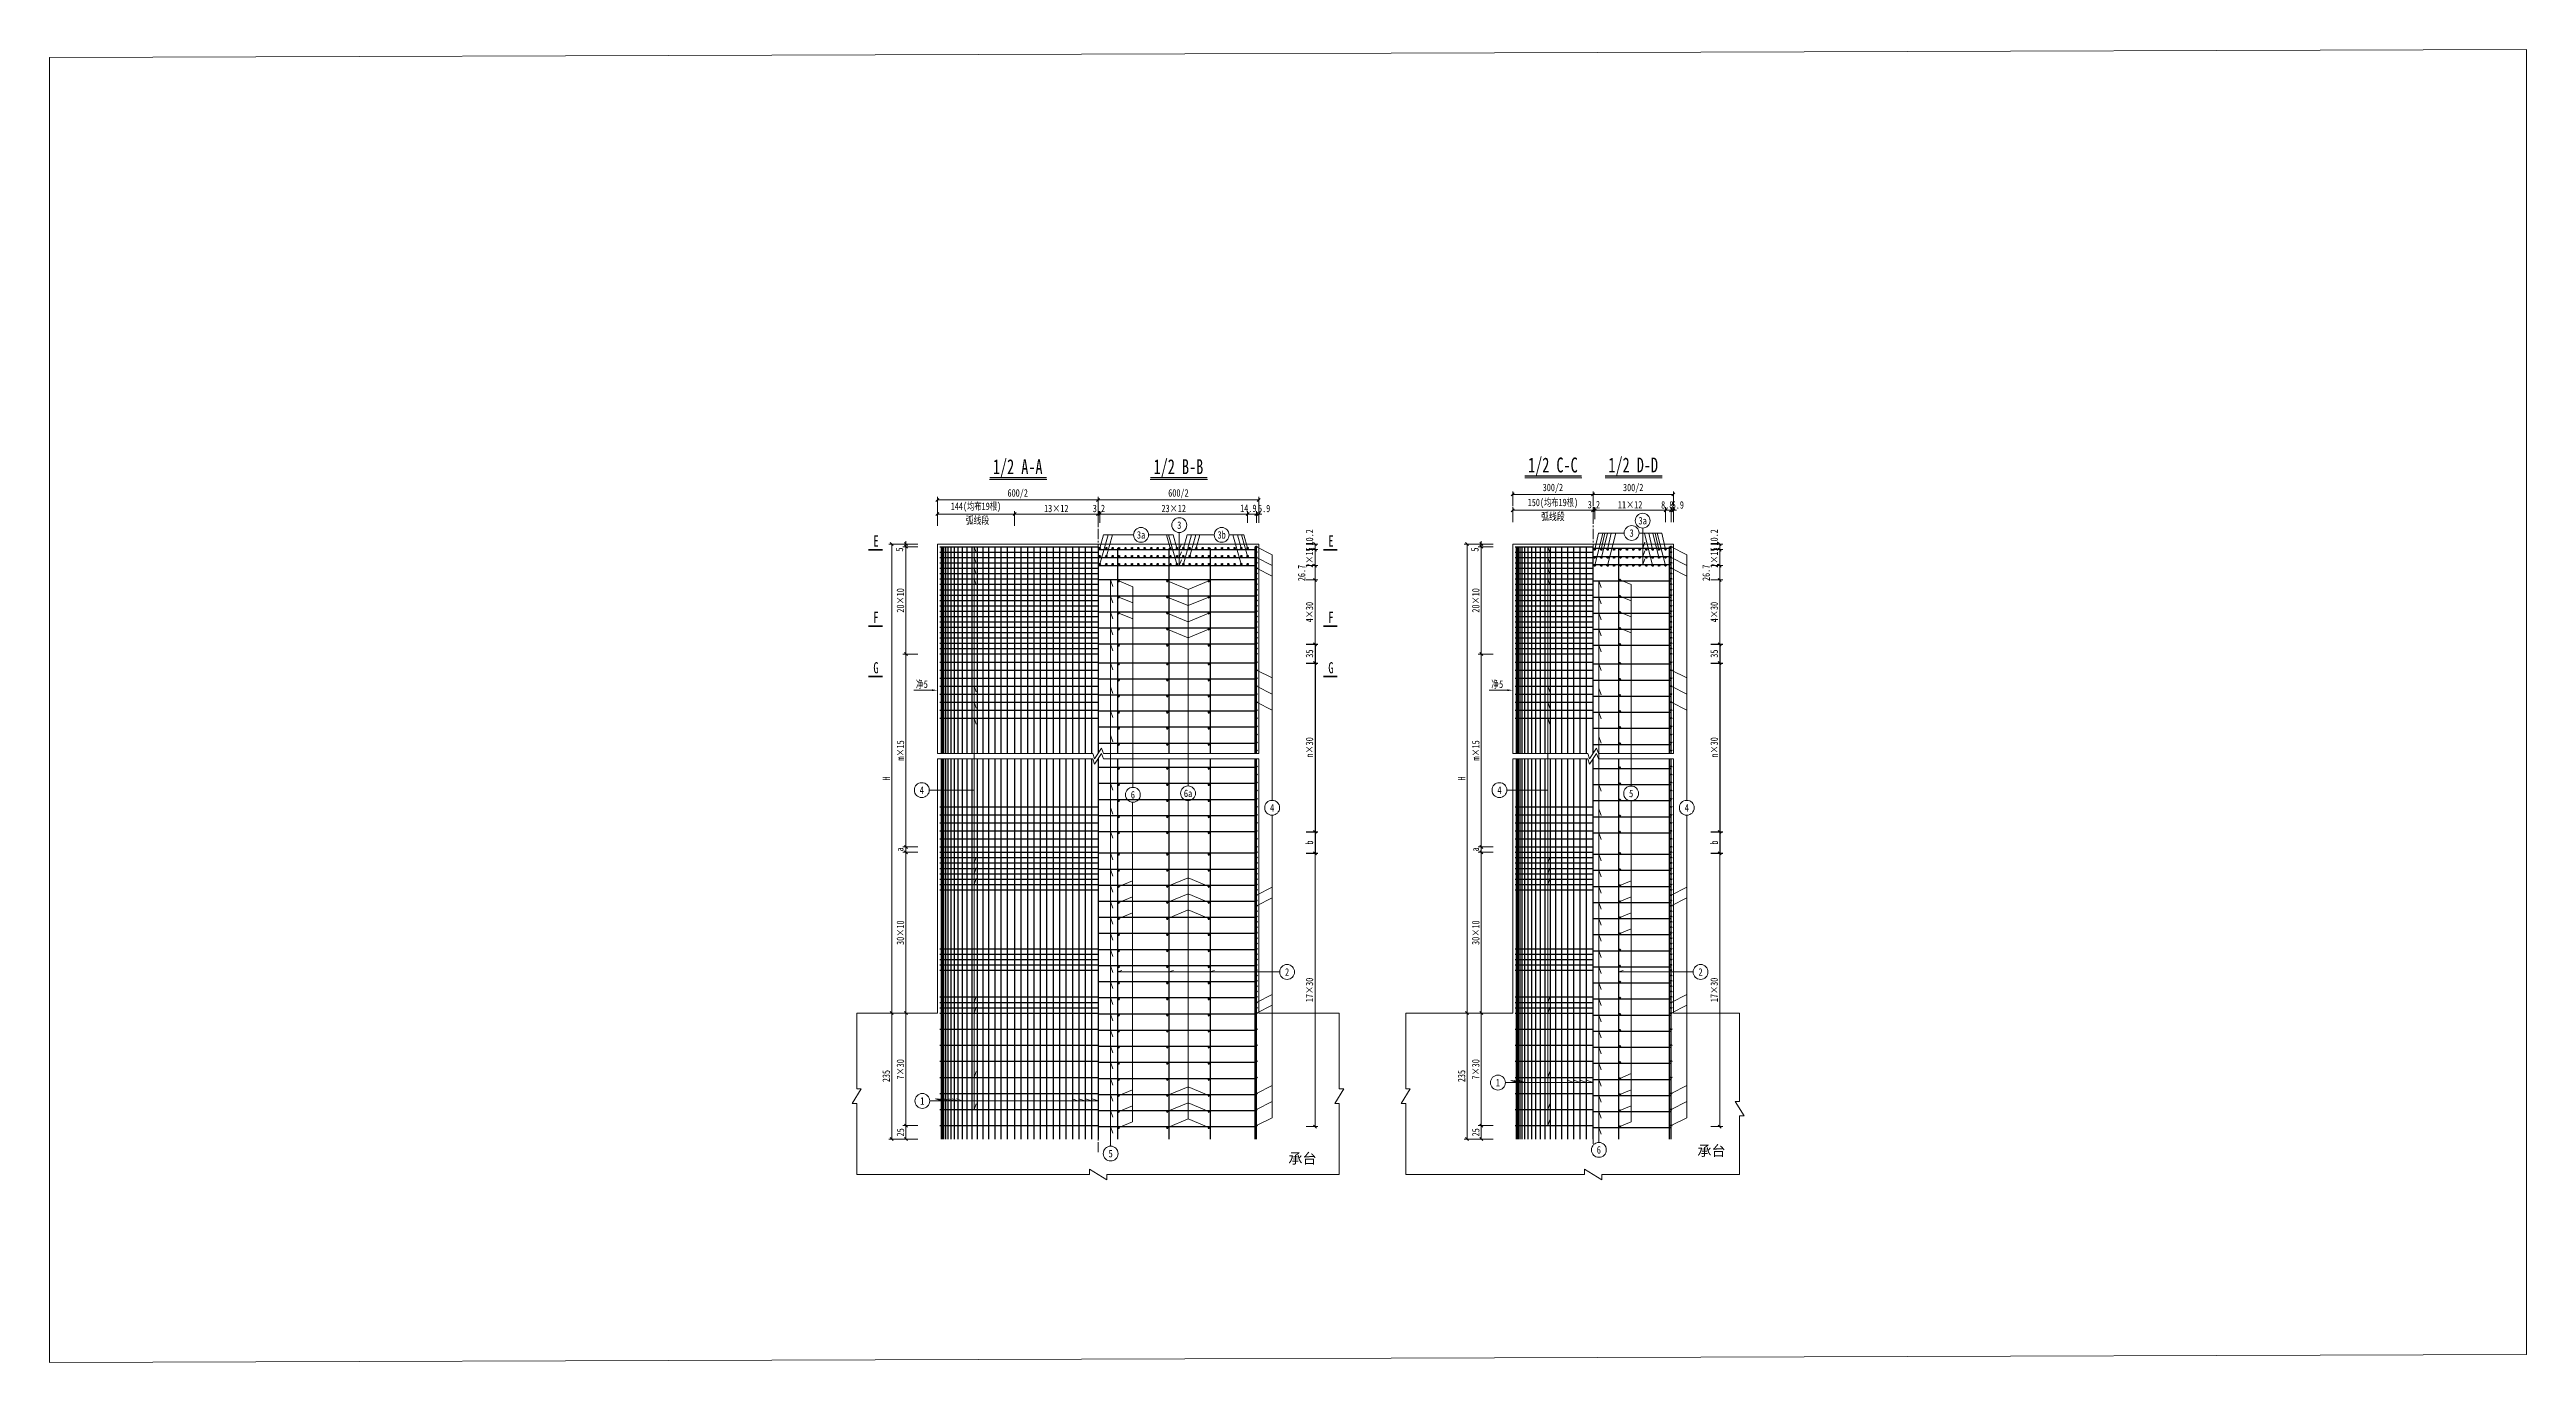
# Model space of a CAD drawing. Header units: millimetres. Extents: x 3400 to 11153, y 4569 to 11779.
# Drawn here: x 3400 to 8024, y 6168 to 8618 of the extents above; entities that cross this region are included whole.
import ezdxf
from ezdxf.enums import TextEntityAlignment as Align

# ---------------------------------------------------------------- set-up
doc = ezdxf.new("R2010")
doc.units = ezdxf.units.MM
doc.linetypes.add('CENTER2', pattern=[28.575, 19.05, -3.175, 3.175, -3.175])
doc.layers.get('0').update_dxf_attribs({"lineweight": 15})
doc.layers.get('Defpoints').update_dxf_attribs({"color": 8})
for name, color, linetype, lineweight in [('中心线', 2, 'CENTER2', 15), ('尺寸及阴影线', 4, 'Continuous', 13), ('尺寸标注', 4, 'Continuous', 13), ('文字', 7, 'Continuous', 15), ('文本', 7, 'Continuous', 15), ('文本 @ 1', 7, 'Continuous', 15), ('标注', 4, 'Continuous', 13), ('标注线及字体', 2, 'Continuous', 15), ('粗线', 3, 'Continuous', 35), ('细实线', 4, 'Continuous', 15), ('细线', 4, 'Continuous', 15), ('钢筋', 1, 'Continuous', 30)]:
    doc.layers.add(name, color=color, linetype=linetype, lineweight=lineweight)
doc.styles.add('111', font='仿宋_GB2312.ttf', dxfattribs={"width": 0.7})
doc.styles.add('Annotative', font='仿宋_GB2312.ttf')
doc.styles.add('BM_Dim', font='仿宋_GB2312.ttf', dxfattribs={"width": 0.85})
doc.styles.add('FS', font='仿宋_GB2312.ttf', dxfattribs={"width": 0.75})
doc.styles.get("Standard").update_dxf_attribs({"font": '仿宋_GB2312.ttf'})
doc.dimstyles.new('200', dxfattribs={"dimscale": 0, "dimtxt": 2.5, "dimasz": 1, "dimexe": 1, "dimexo": 1, "dimgap": 0.6, "dimtad": 1, "dimdec": 1, "dimdsep": 46, "dimtxsty": '111', "dimblk": 'OBLIQUE', "dimcen": 0, "dimclrd": 4, "dimclre": 4, "dimclrt": 4, "dimadec": 1, "dimazin": 2, "dimtfac": 1, "dimtdec": 1, "dimtix": 1, "dimtmove": 2, "dimatfit": 3, "dimfxl": 4, "dimfxlon": 1, "dimtolj": 1, "dimlwd": -1, "dimlwe": -1, "dimarcsym": 0})

msp = doc.modelspace()

# ---------------------------------------------------------------- texts
at = {"layer": '尺寸及阴影线', "width": 0.75}
for p in [(5017.66, 7426.94), (6091.77, 7426.94)]:
    msp.add_text('净5', height=13.889, dxfattribs=at).set_placement(p)
at = {"layer": '文字', "style": 'BM_Dim', "width": 0.7}
for s, p in [('E', (4943.24, 7690.64)), ('E', (5792.55, 7690.64)), ('F', (4943.24, 7548.11)), ('F', (5792.55, 7548.11)), ('G', (4943.24, 7454.17)), ('G', (5792.55, 7454.17))]:
    msp.add_text(s, height=20.83, dxfattribs=at).set_placement(p, align=Align.CENTER)
at = {"layer": '文本', "color": 4, "style": 'FS', "width": 0.75}
for s, height, p in [('弧线段', 13.889, (5132.78, 7739.73)), ('3', 13.89, (5509.38, 7730.67)), ('弧线段', 13.889, (6206.88, 7746.81)), ('3', 13.89, (6353.84, 7715.97)), ('3a', 13.889, (6374.48, 7738.97)), ('3a', 13.889, (5438.05, 7712.46)), ('3b', 13.889, (5588.49, 7712.46)), ('4', 13.89, (5028.74, 7236.18)), ('6', 13.89, (5422.79, 7227.52)), ('6a', 13.889, (5525.78, 7230.23)), ('4', 13.89, (6107.13, 7236.18)), ('5', 13.89, (6352.96, 7229.99)), ('4', 13.89, (5682.78, 7203.24)), ('4', 13.89, (6456.88, 7203.24)), ('2', 13.89, (5710.76, 6896.94)), ('2', 13.89, (6482.5, 6896.94)), ('1', 13.89, (5029.79, 6656.26)), ('1', 13.89, (6104.22, 6690.5)), ('6', 13.89, (6292.69, 6564.94)), ('5', 13.89, (5381.29, 6558.08))]:
    msp.add_text(s, height=height, dxfattribs=at).set_placement(p, align=Align.MIDDLE_CENTER)
at = {"layer": '文本 @ 1', "char_height": 19.444, "attachment_point": 1, "style": 'Annotative'}
for insert in [(6476.45, 6573.15), (5712.75, 6558.65)]:
    msp.add_mtext_dynamic_manual_height_columns('承台', width=89.1141, gutter_width=1, heights=[0], dxfattribs=dict(at, insert=insert))
at = {"layer": '标注线及字体', "color": 0, "style": '111', "width": 0.7}
for s, p in [('1/2 A-A', (5207.78, 7837.46)), ('1/2 B-B', (5507.78, 7837.46)), ('1/2 C-C', (6206.88, 7840.64)), ('1/2 D-D', (6356.83, 7840.64))]:
    msp.add_text(s, height=27.778, dxfattribs=at).set_placement(p, align=Align.MIDDLE)

# ---------------------------------------------------------------- blocks, each defined once
blk = doc.blocks.new('DJ 22')
at = {"layer": '钢筋'}
h = blk.add_hatch(color=256, dxfattribs=at)
h.dxf.hatch_style = 1
h.paths.add_polyline_path([(1.3, 0, 1), (-1.3, 0, 1)])
blk.add_circle((0, 0), 1.25, dxfattribs=at)
blk = doc.blocks.new('_Oblique')
at = {"color": 0, "linetype": 'ByBlock', "lineweight": -2}
blk.add_line((-0.5, -0.5), (0.5, 0.5), dxfattribs=at)
blk = doc.blocks.new('*D5')
at = {"color": 4, "transparency": 16777216}
for p, q in [((5021.3, 7695.2), (4993.5, 7695.2)), ((5021.3, 7690.2), (4993.5, 7690.2)), ((4999.1, 7695.2), (4999.1, 7700.8)), ((4999.1, 7690.2), (4999.1, 7695.2)), ((4999.1, 7690.2), (4999.1, 7684.7))]:
    blk.add_line(p, q, dxfattribs=at)
at = {"layer": 'Defpoints', "color": 0, "transparency": 16777216}
for p in [(4999.1, 7695.2), (5062.2, 7695.2), (5062.2, 7690.2)]:
    blk.add_point(p, dxfattribs=at)
at = {"color": 4, "transparency": 16777216, "xscale": 5.555555555555556, "yscale": 5.555555555555556, "zscale": 5.555555555555556}
for p, rotation in [((4999.1, 7695.2), 270), ((4999.1, 7690.2), 90)]:
    blk.add_blockref('_Oblique', p, dxfattribs=dict(at, rotation=rotation))
at = {"color": 4, "transparency": 16777216, "insert": (4987.1, 7685.1), "char_height": 13.89, "attachment_point": 5, "rotation": 90, "style": '111'}
blk.add_mtext('\\A1;5', dxfattribs=at)
blk = doc.blocks.new('*D6')
at = {"color": 4, "transparency": 16777216}
for p, q in [((5021.3, 7490.2), (4993.5, 7490.2)), ((4999.1, 7130.2), (4999.1, 7490.2)), ((5021.3, 7130.2), (4993.5, 7130.2))]:
    blk.add_line(p, q, dxfattribs=at)
at = {"layer": 'Defpoints', "color": 0, "transparency": 16777216}
for p in [(4999.1, 7490.2), (5062.2, 7490.2), (5062.2, 7130.2)]:
    blk.add_point(p, dxfattribs=at)
at = {"color": 4, "transparency": 16777216, "xscale": 5.555555555555556, "yscale": 5.555555555555556, "zscale": 5.555555555555556}
for p, rotation in [((4999.1, 7490.2), 90), ((4999.1, 7130.2), 270)]:
    blk.add_blockref('_Oblique', p, dxfattribs=dict(at, rotation=rotation))
at = {"color": 4, "transparency": 16777216, "insert": (4988.8, 7310.2), "char_height": 13.89, "attachment_point": 5, "rotation": 90, "style": '111'}
blk.add_mtext('\\A1;m×15', dxfattribs=at)
blk = doc.blocks.new('*D7')
at = {"color": 4, "transparency": 16777216}
for p, q in [((5021.3, 7120.2), (4993.5, 7120.2)), ((4999.1, 6820.2), (4999.1, 7120.2)), ((5021.3, 6820.2), (4993.5, 6820.2))]:
    blk.add_line(p, q, dxfattribs=at)
at = {"layer": 'Defpoints', "color": 0, "transparency": 16777216}
for p in [(4999.1, 7120.2), (5062.2, 7120.2), (5062.2, 6820.2)]:
    blk.add_point(p, dxfattribs=at)
at = {"color": 4, "transparency": 16777216, "xscale": 5.555555555555556, "yscale": 5.555555555555556, "zscale": 5.555555555555556}
for p, rotation in [((4999.1, 7120.2), 90), ((4999.1, 6820.2), 270)]:
    blk.add_blockref('_Oblique', p, dxfattribs=dict(at, rotation=rotation))
at = {"color": 4, "transparency": 16777216, "insert": (4988.8, 6970.2), "char_height": 13.89, "attachment_point": 5, "rotation": 90, "style": '111'}
blk.add_mtext('\\A1;30×10', dxfattribs=at)
blk = doc.blocks.new('*D8')
at = {"color": 4, "transparency": 16777216}
for p, q in [((5021.3, 6820.2), (4993.5, 6820.2)), ((4999.1, 6610.2), (4999.1, 6820.2)), ((5021.3, 6610.2), (4993.5, 6610.2))]:
    blk.add_line(p, q, dxfattribs=at)
at = {"layer": 'Defpoints', "color": 0, "transparency": 16777216}
for p in [(4999.1, 6820.2), (5062.2, 6820.2), (5062.2, 6610.2)]:
    blk.add_point(p, dxfattribs=at)
at = {"color": 4, "transparency": 16777216, "xscale": 5.555555555555556, "yscale": 5.555555555555556, "zscale": 5.555555555555556}
for p, rotation in [((4999.1, 6820.2), 90), ((4999.1, 6610.2), 270)]:
    blk.add_blockref('_Oblique', p, dxfattribs=dict(at, rotation=rotation))
at = {"color": 4, "transparency": 16777216, "insert": (4988.8, 6715.2), "char_height": 13.89, "attachment_point": 5, "rotation": 90, "style": '111'}
blk.add_mtext('\\A1;7×30', dxfattribs=at)
blk = doc.blocks.new('*D9')
at = {"color": 4, "transparency": 16777216}
for p, q in [((5021.3, 6610.2), (4993.5, 6610.2)), ((5021.3, 6585.2), (4993.5, 6585.2)), ((4999.1, 6610.2), (4999.1, 6585.2))]:
    blk.add_line(p, q, dxfattribs=at)
at = {"layer": 'Defpoints', "color": 0, "transparency": 16777216}
for p in [(4999.1, 6585.2), (5062.2, 6610.2), (5064.4, 6585.2)]:
    blk.add_point(p, dxfattribs=at)
at = {"color": 4, "transparency": 16777216, "xscale": 5.555555555555556, "yscale": 5.555555555555556, "zscale": 5.555555555555556}
for p, rotation in [((4999.1, 6610.2), 90), ((4999.1, 6585.2), 270)]:
    blk.add_blockref('_Oblique', p, dxfattribs=dict(at, rotation=rotation))
at = {"color": 4, "transparency": 16777216, "insert": (4988.8, 6597.7), "char_height": 13.89, "attachment_point": 5, "rotation": 90, "style": '111'}
blk.add_mtext('\\A1;25', dxfattribs=at)
blk = doc.blocks.new('*D10')
at = {"color": 4, "transparency": 16777216}
for p, q in [((4994.8, 6820.2), (4967.1, 6820.2)), ((4972.6, 6820.2), (4972.6, 6585.2)), ((4994.8, 6585.2), (4967.1, 6585.2))]:
    blk.add_line(p, q, dxfattribs=at)
at = {"layer": 'Defpoints', "color": 0, "transparency": 16777216}
for p in [(5035.7, 6820.2), (4972.6, 6585.2), (5064.4, 6585.2)]:
    blk.add_point(p, dxfattribs=at)
at = {"color": 4, "transparency": 16777216, "xscale": 5.555555555555556, "yscale": 5.555555555555556, "zscale": 5.555555555555556}
for p, rotation in [((4972.6, 6820.2), 90), ((4972.6, 6585.2), 270)]:
    blk.add_blockref('_Oblique', p, dxfattribs=dict(at, rotation=rotation))
at = {"color": 4, "transparency": 16777216, "insert": (4962.3, 6702.7), "char_height": 13.89, "attachment_point": 5, "rotation": 90, "style": '111'}
blk.add_mtext('\\A1;235', dxfattribs=at)
blk = doc.blocks.new('*D11')
at = {"color": 4, "transparency": 16777216}
for p, q in [((4994.8, 7695.2), (4967.1, 7695.2)), ((4972.6, 7695.2), (4972.6, 6820.2)), ((4994.8, 6820.2), (4967.1, 6820.2))]:
    blk.add_line(p, q, dxfattribs=at)
at = {"layer": 'Defpoints', "color": 0, "transparency": 16777216}
for p in [(5057.8, 7695.2), (4972.6, 6820.2), (5064.4, 6820.2)]:
    blk.add_point(p, dxfattribs=at)
at = {"color": 4, "transparency": 16777216, "xscale": 5.555555555555556, "yscale": 5.555555555555556, "zscale": 5.555555555555556}
for p, rotation in [((4972.6, 7695.2), 90), ((4972.6, 6820.2), 270)]:
    blk.add_blockref('_Oblique', p, dxfattribs=dict(at, rotation=rotation))
at = {"color": 4, "transparency": 16777216, "insert": (4962.3, 7257.7), "char_height": 13.89, "attachment_point": 5, "rotation": 90, "style": '111'}
blk.add_mtext('\\A1;H', dxfattribs=at)
blk = doc.blocks.new('*D12')
at = {"color": 4, "transparency": 16777216}
for p, q in [((5021.3, 7130.2), (4993.5, 7130.2)), ((4999.1, 7130.2), (4999.1, 7120.2)), ((5021.3, 7120.2), (4993.5, 7120.2))]:
    blk.add_line(p, q, dxfattribs=at)
at = {"layer": 'Defpoints', "color": 0, "transparency": 16777216}
for p in [(5062.2, 7130.2), (4999.1, 7120.2), (5062.2, 7120.2)]:
    blk.add_point(p, dxfattribs=at)
at = {"color": 4, "transparency": 16777216, "xscale": 5.555555555555556, "yscale": 5.555555555555556, "zscale": 5.555555555555556}
for p, rotation in [((4999.1, 7130.2), 90), ((4999.1, 7120.2), 270)]:
    blk.add_blockref('_Oblique', p, dxfattribs=dict(at, rotation=rotation))
at = {"color": 4, "transparency": 16777216, "insert": (4987.7, 7125.5), "char_height": 13.89, "attachment_point": 5, "rotation": 90, "style": '111'}
blk.add_mtext('\\A1;a', dxfattribs=at)
blk = doc.blocks.new('*D13')
at = {"color": 4, "transparency": 16777216}
for p, q in [((5201.8, 7729.2), (5201.8, 7757)), ((5357.8, 7751.4), (5201.8, 7751.4)), ((5357.8, 7729.2), (5357.8, 7757))]:
    blk.add_line(p, q, dxfattribs=at)
at = {"layer": 'Defpoints', "color": 0, "transparency": 16777216}
for p in [(5201.8, 7751.4), (5201.8, 7690.2), (5357.8, 7690.2)]:
    blk.add_point(p, dxfattribs=at)
at = {"color": 4, "transparency": 16777216, "xscale": 5.555555555555556, "yscale": 5.555555555555556, "zscale": 5.555555555555556, "rotation": 180}
blk.add_blockref('_Oblique', (5201.8, 7751.4), dxfattribs=at)
at = {"color": 4, "transparency": 16777216, "xscale": 5.555555555555556, "yscale": 5.555555555555556, "zscale": 5.555555555555556}
blk.add_blockref('_Oblique', (5357.8, 7751.4), dxfattribs=at)
at = {"color": 4, "transparency": 16777216, "insert": (5279.8, 7761.7), "char_height": 13.89, "attachment_point": 5, "style": '111'}
blk.add_mtext('\\A1;13×12', dxfattribs=at)
blk = doc.blocks.new('*D14')
at = {"color": 4, "transparency": 16777216}
for p, q in [((5057.8, 7729.2), (5057.8, 7757)), ((5201.8, 7751.4), (5057.8, 7751.4)), ((5201.8, 7729.2), (5201.8, 7757))]:
    blk.add_line(p, q, dxfattribs=at)
at = {"layer": 'Defpoints', "color": 0, "transparency": 16777216}
for p in [(5057.8, 7751.4), (5057.8, 7690.2), (5201.8, 7690.2)]:
    blk.add_point(p, dxfattribs=at)
at = {"color": 4, "transparency": 16777216, "xscale": 5.555555555555556, "yscale": 5.555555555555556, "zscale": 5.555555555555556, "rotation": 180}
blk.add_blockref('_Oblique', (5057.8, 7751.4), dxfattribs=at)
at = {"color": 4, "transparency": 16777216, "xscale": 5.555555555555556, "yscale": 5.555555555555556, "zscale": 5.555555555555556}
blk.add_blockref('_Oblique', (5201.8, 7751.4), dxfattribs=at)
at = {"color": 4, "transparency": 16777216, "insert": (5129.8, 7764.1), "char_height": 13.889, "attachment_point": 5, "style": '111'}
blk.add_mtext('\\A1;144(均布19根)', dxfattribs=at)
blk = doc.blocks.new('*D15')
at = {"color": 4, "transparency": 16777216}
for p, q in [((5057.8, 7755.5), (5057.8, 7783.3)), ((5357.8, 7777.7), (5057.8, 7777.7)), ((5357.8, 7755.5), (5357.8, 7783.3))]:
    blk.add_line(p, q, dxfattribs=at)
at = {"layer": 'Defpoints', "color": 0, "transparency": 16777216}
for p in [(5057.8, 7777.7), (5057.8, 7695.2), (5357.8, 7695.2)]:
    blk.add_point(p, dxfattribs=at)
at = {"color": 4, "transparency": 16777216, "xscale": 5.555555555555556, "yscale": 5.555555555555556, "zscale": 5.555555555555556, "rotation": 180}
blk.add_blockref('_Oblique', (5057.8, 7777.7), dxfattribs=at)
at = {"color": 4, "transparency": 16777216, "xscale": 5.555555555555556, "yscale": 5.555555555555556, "zscale": 5.555555555555556}
blk.add_blockref('_Oblique', (5357.8, 7777.7), dxfattribs=at)
at = {"color": 4, "transparency": 16777216, "insert": (5207.8, 7789.1), "char_height": 13.89, "attachment_point": 5, "style": '111'}
blk.add_mtext('\\A1;600/2', dxfattribs=at)
blk = doc.blocks.new('*D16')
at = {"color": 4, "transparency": 16777216}
for p, q in [((5357.8, 7755.5), (5357.8, 7783.3)), ((5357.8, 7777.7), (5657.8, 7777.7)), ((5657.8, 7755.5), (5657.8, 7783.3))]:
    blk.add_line(p, q, dxfattribs=at)
at = {"layer": 'Defpoints', "color": 0, "transparency": 16777216}
for p in [(5657.8, 7777.7), (5357.8, 7695.2), (5657.8, 7695.2)]:
    blk.add_point(p, dxfattribs=at)
at = {"color": 4, "transparency": 16777216, "xscale": 5.555555555555556, "yscale": 5.555555555555556, "zscale": 5.555555555555556, "rotation": 180}
blk.add_blockref('_Oblique', (5357.8, 7777.7), dxfattribs=at)
at = {"color": 4, "transparency": 16777216, "xscale": 5.555555555555556, "yscale": 5.555555555555556, "zscale": 5.555555555555556}
blk.add_blockref('_Oblique', (5657.8, 7777.7), dxfattribs=at)
at = {"color": 4, "transparency": 16777216, "insert": (5507.8, 7789.1), "char_height": 13.89, "attachment_point": 5, "style": '111'}
blk.add_mtext('\\A1;600/2', dxfattribs=at)
blk = doc.blocks.new('*D17')
at = {"color": 4, "transparency": 16777216}
for p, q in [((6095.4, 7695.2), (6067.6, 7695.2)), ((6095.4, 7690.2), (6067.6, 7690.2)), ((6073.2, 7695.2), (6073.2, 7700.8)), ((6073.2, 7690.2), (6073.2, 7695.2)), ((6073.2, 7690.2), (6073.2, 7684.7))]:
    blk.add_line(p, q, dxfattribs=at)
at = {"layer": 'Defpoints', "color": 0, "transparency": 16777216}
for p in [(6073.2, 7695.2), (6136.3, 7695.2), (6136.3, 7690.2)]:
    blk.add_point(p, dxfattribs=at)
at = {"color": 4, "transparency": 16777216, "xscale": 5.555555555555556, "yscale": 5.555555555555556, "zscale": 5.555555555555556}
for p, rotation in [((6073.2, 7695.2), 270), ((6073.2, 7690.2), 90)]:
    blk.add_blockref('_Oblique', p, dxfattribs=dict(at, rotation=rotation))
at = {"color": 4, "transparency": 16777216, "insert": (6061.2, 7685.1), "char_height": 13.89, "attachment_point": 5, "rotation": 90, "style": '111'}
blk.add_mtext('\\A1;5', dxfattribs=at)
blk = doc.blocks.new('*D18')
at = {"color": 4, "transparency": 16777216}
for p, q in [((6095.4, 7490.2), (6067.6, 7490.2)), ((6073.2, 7130.2), (6073.2, 7490.2)), ((6095.4, 7130.2), (6067.6, 7130.2))]:
    blk.add_line(p, q, dxfattribs=at)
at = {"layer": 'Defpoints', "color": 0, "transparency": 16777216}
for p in [(6073.2, 7490.2), (6136.3, 7490.2), (6136.3, 7130.2)]:
    blk.add_point(p, dxfattribs=at)
at = {"color": 4, "transparency": 16777216, "xscale": 5.555555555555556, "yscale": 5.555555555555556, "zscale": 5.555555555555556}
for p, rotation in [((6073.2, 7490.2), 90), ((6073.2, 7130.2), 270)]:
    blk.add_blockref('_Oblique', p, dxfattribs=dict(at, rotation=rotation))
at = {"color": 4, "transparency": 16777216, "insert": (6062.9, 7310.2), "char_height": 13.89, "attachment_point": 5, "rotation": 90, "style": '111'}
blk.add_mtext('\\A1;m×15', dxfattribs=at)
blk = doc.blocks.new('*D19')
at = {"color": 4, "transparency": 16777216}
for p, q in [((6095.4, 7120.2), (6067.6, 7120.2)), ((6073.2, 6820.2), (6073.2, 7120.2)), ((6095.4, 6820.2), (6067.6, 6820.2))]:
    blk.add_line(p, q, dxfattribs=at)
at = {"layer": 'Defpoints', "color": 0, "transparency": 16777216}
for p in [(6073.2, 7120.2), (6136.3, 7120.2), (6136.3, 6820.2)]:
    blk.add_point(p, dxfattribs=at)
at = {"color": 4, "transparency": 16777216, "xscale": 5.555555555555556, "yscale": 5.555555555555556, "zscale": 5.555555555555556}
for p, rotation in [((6073.2, 7120.2), 90), ((6073.2, 6820.2), 270)]:
    blk.add_blockref('_Oblique', p, dxfattribs=dict(at, rotation=rotation))
at = {"color": 4, "transparency": 16777216, "insert": (6062.9, 6970.2), "char_height": 13.89, "attachment_point": 5, "rotation": 90, "style": '111'}
blk.add_mtext('\\A1;30×10', dxfattribs=at)
blk = doc.blocks.new('*D20')
at = {"color": 4, "transparency": 16777216}
for p, q in [((6095.4, 6820.2), (6067.6, 6820.2)), ((6073.2, 6610.2), (6073.2, 6820.2)), ((6095.4, 6610.2), (6067.6, 6610.2))]:
    blk.add_line(p, q, dxfattribs=at)
at = {"layer": 'Defpoints', "color": 0, "transparency": 16777216}
for p in [(6073.2, 6820.2), (6136.3, 6820.2), (6136.3, 6610.2)]:
    blk.add_point(p, dxfattribs=at)
at = {"color": 4, "transparency": 16777216, "xscale": 5.555555555555556, "yscale": 5.555555555555556, "zscale": 5.555555555555556}
for p, rotation in [((6073.2, 6820.2), 90), ((6073.2, 6610.2), 270)]:
    blk.add_blockref('_Oblique', p, dxfattribs=dict(at, rotation=rotation))
at = {"color": 4, "transparency": 16777216, "insert": (6062.9, 6715.2), "char_height": 13.89, "attachment_point": 5, "rotation": 90, "style": '111'}
blk.add_mtext('\\A1;7×30', dxfattribs=at)
blk = doc.blocks.new('*D21')
at = {"color": 4, "transparency": 16777216}
for p, q in [((6095.4, 6610.2), (6067.6, 6610.2)), ((6095.4, 6585.2), (6067.6, 6585.2)), ((6073.2, 6610.2), (6073.2, 6585.2))]:
    blk.add_line(p, q, dxfattribs=at)
at = {"layer": 'Defpoints', "color": 0, "transparency": 16777216}
for p in [(6073.2, 6585.2), (6136.3, 6610.2), (6138.5, 6585.2)]:
    blk.add_point(p, dxfattribs=at)
at = {"color": 4, "transparency": 16777216, "xscale": 5.555555555555556, "yscale": 5.555555555555556, "zscale": 5.555555555555556}
for p, rotation in [((6073.2, 6610.2), 90), ((6073.2, 6585.2), 270)]:
    blk.add_blockref('_Oblique', p, dxfattribs=dict(at, rotation=rotation))
at = {"color": 4, "transparency": 16777216, "insert": (6062.9, 6597.7), "char_height": 13.89, "attachment_point": 5, "rotation": 90, "style": '111'}
blk.add_mtext('\\A1;25', dxfattribs=at)
blk = doc.blocks.new('*D22')
at = {"color": 4, "transparency": 16777216}
for p, q in [((6068.9, 6820.2), (6041.2, 6820.2)), ((6046.7, 6820.2), (6046.7, 6585.2)), ((6068.9, 6585.2), (6041.2, 6585.2))]:
    blk.add_line(p, q, dxfattribs=at)
at = {"layer": 'Defpoints', "color": 0, "transparency": 16777216}
for p in [(6109.8, 6820.2), (6046.7, 6585.2), (6138.5, 6585.2)]:
    blk.add_point(p, dxfattribs=at)
at = {"color": 4, "transparency": 16777216, "xscale": 5.555555555555556, "yscale": 5.555555555555556, "zscale": 5.555555555555556}
for p, rotation in [((6046.7, 6820.2), 90), ((6046.7, 6585.2), 270)]:
    blk.add_blockref('_Oblique', p, dxfattribs=dict(at, rotation=rotation))
at = {"color": 4, "transparency": 16777216, "insert": (6036.4, 6702.7), "char_height": 13.89, "attachment_point": 5, "rotation": 90, "style": '111'}
blk.add_mtext('\\A1;235', dxfattribs=at)
blk = doc.blocks.new('*D23')
at = {"color": 4, "transparency": 16777216}
for p, q in [((6068.9, 7695.2), (6041.2, 7695.2)), ((6046.7, 7695.2), (6046.7, 6820.2)), ((6068.9, 6820.2), (6041.2, 6820.2))]:
    blk.add_line(p, q, dxfattribs=at)
at = {"layer": 'Defpoints', "color": 0, "transparency": 16777216}
for p in [(6131.9, 7695.2), (6046.7, 6820.2), (6138.5, 6820.2)]:
    blk.add_point(p, dxfattribs=at)
at = {"color": 4, "transparency": 16777216, "xscale": 5.555555555555556, "yscale": 5.555555555555556, "zscale": 5.555555555555556}
for p, rotation in [((6046.7, 7695.2), 90), ((6046.7, 6820.2), 270)]:
    blk.add_blockref('_Oblique', p, dxfattribs=dict(at, rotation=rotation))
at = {"color": 4, "transparency": 16777216, "insert": (6036.4, 7257.7), "char_height": 13.89, "attachment_point": 5, "rotation": 90, "style": '111'}
blk.add_mtext('\\A1;H', dxfattribs=at)
blk = doc.blocks.new('*D24')
at = {"color": 4, "transparency": 16777216}
for p, q in [((6131.9, 7736.3), (6131.9, 7764.1)), ((6281.9, 7758.5), (6131.9, 7758.5)), ((6281.9, 7736.3), (6281.9, 7764.1))]:
    blk.add_line(p, q, dxfattribs=at)
at = {"layer": 'Defpoints', "color": 0, "transparency": 16777216}
for p in [(6131.9, 7758.5), (6281.9, 7690.2), (6131.9, 7676)]:
    blk.add_point(p, dxfattribs=at)
at = {"color": 4, "transparency": 16777216, "xscale": 5.555555555555556, "yscale": 5.555555555555556, "zscale": 5.555555555555556, "rotation": 180}
blk.add_blockref('_Oblique', (6131.9, 7758.5), dxfattribs=at)
at = {"color": 4, "transparency": 16777216, "xscale": 5.555555555555556, "yscale": 5.555555555555556, "zscale": 5.555555555555556}
blk.add_blockref('_Oblique', (6281.9, 7758.5), dxfattribs=at)
at = {"color": 4, "transparency": 16777216, "insert": (6206.9, 7771.2), "char_height": 13.889, "attachment_point": 5, "style": '111'}
blk.add_mtext('\\A1;150(均布19根)', dxfattribs=at)
blk = doc.blocks.new('*D25')
at = {"color": 4, "transparency": 16777216}
for p, q in [((6417.1, 7736.3), (6417.1, 7764.1)), ((6417.1, 7758.5), (6427.5, 7758.5)), ((6427.5, 7736.3), (6427.5, 7764.1))]:
    blk.add_line(p, q, dxfattribs=at)
at = {"layer": 'Defpoints', "color": 0, "transparency": 16777216}
for p in [(6427.5, 7758.5), (6417.1, 7685.1), (6427.5, 7685.6)]:
    blk.add_point(p, dxfattribs=at)
at = {"color": 4, "transparency": 16777216, "xscale": 5.555555555555556, "yscale": 5.555555555555556, "zscale": 5.555555555555556, "rotation": 180}
blk.add_blockref('_Oblique', (6417.1, 7758.5), dxfattribs=at)
at = {"color": 4, "transparency": 16777216, "xscale": 5.555555555555556, "yscale": 5.555555555555556, "zscale": 5.555555555555556}
blk.add_blockref('_Oblique', (6427.5, 7758.5), dxfattribs=at)
at = {"color": 4, "transparency": 16777216, "insert": (6420.3, 7768.3), "char_height": 13.89, "attachment_point": 5, "style": '111'}
blk.add_mtext('\\A1;8.8', dxfattribs=at)
blk = doc.blocks.new('*D26')
at = {"color": 4, "transparency": 16777216}
for p, q in [((6427.5, 7758.5), (6421.9, 7758.5)), ((6427.5, 7736.3), (6427.5, 7764.1)), ((6427.5, 7758.5), (6431.9, 7758.5)), ((6431.9, 7736.3), (6431.9, 7764.1)), ((6431.9, 7758.5), (6437.4, 7758.5))]:
    blk.add_line(p, q, dxfattribs=at)
at = {"layer": 'Defpoints', "color": 0, "transparency": 16777216}
for p in [(6431.9, 7758.5), (6427.5, 7688.2), (6431.9, 7691)]:
    blk.add_point(p, dxfattribs=at)
at = {"color": 4, "transparency": 16777216, "xscale": 5.555555555555556, "yscale": 5.555555555555556, "zscale": 5.555555555555556}
blk.add_blockref('_Oblique', (6427.5, 7758.5), dxfattribs=at)
at = {"color": 4, "transparency": 16777216, "xscale": 5.555555555555556, "yscale": 5.555555555555556, "zscale": 5.555555555555556, "rotation": 180}
blk.add_blockref('_Oblique', (6431.9, 7758.5), dxfattribs=at)
at = {"color": 4, "transparency": 16777216, "insert": (6440.1, 7768.3), "char_height": 13.89, "attachment_point": 5, "style": '111'}
blk.add_mtext('\\A1;5.9', dxfattribs=at)
blk = doc.blocks.new('*D27')
at = {"color": 4, "transparency": 16777216}
for p, q in [((6131.9, 7765.8), (6131.9, 7793.6)), ((6281.9, 7788), (6131.9, 7788)), ((6281.9, 7765.8), (6281.9, 7793.6))]:
    blk.add_line(p, q, dxfattribs=at)
at = {"layer": 'Defpoints', "color": 0, "transparency": 16777216}
for p in [(6131.9, 7788), (6131.9, 7695.2), (6281.9, 7695.2)]:
    blk.add_point(p, dxfattribs=at)
at = {"color": 4, "transparency": 16777216, "xscale": 5.555555555555556, "yscale": 5.555555555555556, "zscale": 5.555555555555556, "rotation": 180}
blk.add_blockref('_Oblique', (6131.9, 7788), dxfattribs=at)
at = {"color": 4, "transparency": 16777216, "xscale": 5.555555555555556, "yscale": 5.555555555555556, "zscale": 5.555555555555556}
blk.add_blockref('_Oblique', (6281.9, 7788), dxfattribs=at)
at = {"color": 4, "transparency": 16777216, "insert": (6206.9, 7799.3), "char_height": 13.89, "attachment_point": 5, "style": '111'}
blk.add_mtext('\\A1;300/2', dxfattribs=at)
blk = doc.blocks.new('*D28')
at = {"color": 4, "transparency": 16777216}
for p, q in [((6281.8, 7765.8), (6281.8, 7793.6)), ((6281.8, 7788), (6431.8, 7788)), ((6431.8, 7765.8), (6431.8, 7793.6))]:
    blk.add_line(p, q, dxfattribs=at)
at = {"layer": 'Defpoints', "color": 0, "transparency": 16777216}
for p in [(6431.8, 7788), (6281.8, 7695.2), (6431.8, 7695.2)]:
    blk.add_point(p, dxfattribs=at)
at = {"color": 4, "transparency": 16777216, "xscale": 5.555555555555556, "yscale": 5.555555555555556, "zscale": 5.555555555555556, "rotation": 180}
blk.add_blockref('_Oblique', (6281.8, 7788), dxfattribs=at)
at = {"color": 4, "transparency": 16777216, "xscale": 5.555555555555556, "yscale": 5.555555555555556, "zscale": 5.555555555555556}
blk.add_blockref('_Oblique', (6431.8, 7788), dxfattribs=at)
at = {"color": 4, "transparency": 16777216, "insert": (6356.8, 7799.3), "char_height": 13.89, "attachment_point": 5, "style": '111'}
blk.add_mtext('\\A1;300/2', dxfattribs=at)
blk = doc.blocks.new('*D30')
at = {"color": 4, "transparency": 16777216}
for p, q in [((5021.3, 7690.2), (4993.5, 7690.2)), ((4999.1, 7490.2), (4999.1, 7690.2)), ((5021.3, 7490.2), (4993.5, 7490.2))]:
    blk.add_line(p, q, dxfattribs=at)
at = {"layer": 'Defpoints', "color": 0, "transparency": 16777216}
for p in [(4999.1, 7690.2), (5062.2, 7690.2), (5062.2, 7490.2)]:
    blk.add_point(p, dxfattribs=at)
at = {"color": 4, "transparency": 16777216, "xscale": 5.555555555555556, "yscale": 5.555555555555556, "zscale": 5.555555555555556}
for p, rotation in [((4999.1, 7690.2), 90), ((4999.1, 7490.2), 270)]:
    blk.add_blockref('_Oblique', p, dxfattribs=dict(at, rotation=rotation))
at = {"color": 4, "transparency": 16777216, "insert": (4988.8, 7590.2), "char_height": 13.89, "attachment_point": 5, "rotation": 90, "style": '111'}
blk.add_mtext('\\A1;20×10', dxfattribs=at)
blk = doc.blocks.new('*D31')
at = {"color": 4, "transparency": 16777216}
for p, q in [((6095.4, 7690.2), (6067.6, 7690.2)), ((6073.2, 7490.2), (6073.2, 7690.2)), ((6095.4, 7490.2), (6067.6, 7490.2))]:
    blk.add_line(p, q, dxfattribs=at)
at = {"layer": 'Defpoints', "color": 0, "transparency": 16777216}
for p in [(6073.2, 7690.2), (6136.3, 7690.2), (6136.3, 7490.2)]:
    blk.add_point(p, dxfattribs=at)
at = {"color": 4, "transparency": 16777216, "xscale": 5.555555555555556, "yscale": 5.555555555555556, "zscale": 5.555555555555556}
for p, rotation in [((6073.2, 7690.2), 90), ((6073.2, 7490.2), 270)]:
    blk.add_blockref('_Oblique', p, dxfattribs=dict(at, rotation=rotation))
at = {"color": 4, "transparency": 16777216, "insert": (6062.9, 7590.2), "char_height": 13.89, "attachment_point": 5, "rotation": 90, "style": '111'}
blk.add_mtext('\\A1;20×10', dxfattribs=at)
blk = doc.blocks.new('*D32')
at = {"color": 4, "transparency": 16777216}
for p, q in [((5746.1, 7695.2), (5768.3, 7695.2)), ((5746.1, 7685.1), (5768.3, 7685.1)), ((5762.8, 7695.2), (5762.8, 7685.1))]:
    blk.add_line(p, q, dxfattribs=at)
at = {"layer": 'Defpoints', "color": 0, "transparency": 16777216}
for p in [(5646.8, 7685.1), (5651.3, 7695.2), (5762.8, 7685.1)]:
    blk.add_point(p, dxfattribs=at)
at = {"color": 4, "transparency": 16777216, "xscale": 5.555555555555556, "yscale": 5.555555555555556, "zscale": 5.555555555555556}
for p, rotation in [((5762.8, 7695.2), 90), ((5762.8, 7685.1), 270)]:
    blk.add_blockref('_Oblique', p, dxfattribs=dict(at, rotation=rotation))
at = {"color": 4, "transparency": 16777216, "insert": (5752.5, 7707.9), "char_height": 13.89, "attachment_point": 5, "rotation": 90, "style": '111'}
blk.add_mtext('\\A1;10.2', dxfattribs=at)
blk = doc.blocks.new('*D33')
at = {"color": 4, "transparency": 16777216}
for p, q in [((5746.1, 7685.1), (5768.3, 7685.1)), ((5762.8, 7685.1), (5762.8, 7690.6)), ((5762.8, 7685.1), (5762.8, 7655.1)), ((5746.1, 7655.1), (5768.3, 7655.1)), ((5762.8, 7655.1), (5762.8, 7649.5))]:
    blk.add_line(p, q, dxfattribs=at)
at = {"layer": 'Defpoints', "color": 0, "transparency": 16777216}
for p in [(5643.4, 7685.1), (5643.4, 7655.1), (5762.8, 7655.1)]:
    blk.add_point(p, dxfattribs=at)
at = {"color": 4, "transparency": 16777216, "xscale": 5.555555555555556, "yscale": 5.555555555555556, "zscale": 5.555555555555556}
for p, rotation in [((5762.8, 7685.1), 270), ((5762.8, 7655.1), 90)]:
    blk.add_blockref('_Oblique', p, dxfattribs=dict(at, rotation=rotation))
at = {"color": 4, "transparency": 16777216, "insert": (5752.5, 7670.1), "char_height": 13.89, "attachment_point": 5, "rotation": 90, "style": '111'}
blk.add_mtext('\\A1;2×15', dxfattribs=at)
blk = doc.blocks.new('*D34')
at = {"color": 4, "transparency": 16777216}
for p, q in [((5746.1, 7628.4), (5768.3, 7628.4)), ((5762.8, 7628.4), (5762.8, 7508.4)), ((5746.1, 7508.4), (5768.3, 7508.4))]:
    blk.add_line(p, q, dxfattribs=at)
at = {"layer": 'Defpoints', "color": 0, "transparency": 16777216}
for p in [(5643.4, 7628.4), (5634.7, 7508.4), (5762.8, 7508.4)]:
    blk.add_point(p, dxfattribs=at)
at = {"color": 4, "transparency": 16777216, "xscale": 5.555555555555556, "yscale": 5.555555555555556, "zscale": 5.555555555555556}
for p, rotation in [((5762.8, 7628.4), 90), ((5762.8, 7508.4), 270)]:
    blk.add_blockref('_Oblique', p, dxfattribs=dict(at, rotation=rotation))
at = {"color": 4, "transparency": 16777216, "insert": (5752.5, 7568.4), "char_height": 13.89, "attachment_point": 5, "rotation": 90, "style": '111'}
blk.add_mtext('\\A1;4×30', dxfattribs=at)
blk = doc.blocks.new('*D35')
at = {"layer": 'Defpoints', "color": 0, "transparency": 16777216}
for p in [(5626.1, 7473.4), (5629.5, 7158.4), (5762.8, 7158.4)]:
    blk.add_point(p, dxfattribs=at)
at = {"layer": '钢筋', "color": 4, "transparency": 16777216}
for p, q in [((5746.1, 7473.4), (5768.3, 7473.4)), ((5762.8, 7473.4), (5762.8, 7158.4)), ((5746.1, 7158.4), (5768.3, 7158.4))]:
    blk.add_line(p, q, dxfattribs=at)
at = {"layer": '钢筋', "color": 4, "transparency": 16777216, "xscale": 5.555555555555556, "yscale": 5.555555555555556, "zscale": 5.555555555555556}
for p, rotation in [((5762.8, 7473.4), 90), ((5762.8, 7158.4), 270)]:
    blk.add_blockref('_Oblique', p, dxfattribs=dict(at, rotation=rotation))
at = {"layer": '钢筋', "color": 4, "transparency": 16777216, "insert": (5752.5, 7315.9), "char_height": 13.89, "attachment_point": 5, "rotation": 90, "style": '111'}
blk.add_mtext('\\A1;n×30', dxfattribs=at)
blk = doc.blocks.new('*D36')
at = {"layer": 'Defpoints', "color": 0, "transparency": 16777216}
for p in [(5624.1, 7158.4), (5624.1, 7118.4), (5762.8, 7118.4)]:
    blk.add_point(p, dxfattribs=at)
at = {"layer": '钢筋', "color": 4, "transparency": 16777216}
for p, q in [((5746.1, 7158.4), (5768.3, 7158.4)), ((5762.8, 7158.4), (5762.8, 7118.4)), ((5746.1, 7118.4), (5768.3, 7118.4))]:
    blk.add_line(p, q, dxfattribs=at)
at = {"layer": '钢筋', "color": 4, "transparency": 16777216, "xscale": 5.555555555555556, "yscale": 5.555555555555556, "zscale": 5.555555555555556}
for p, rotation in [((5762.8, 7158.4), 90), ((5762.8, 7118.4), 270)]:
    blk.add_blockref('_Oblique', p, dxfattribs=dict(at, rotation=rotation))
at = {"layer": '钢筋', "color": 4, "transparency": 16777216, "insert": (5752.5, 7138.4), "char_height": 13.89, "attachment_point": 5, "rotation": 90, "style": '111'}
blk.add_mtext('\\A1;b', dxfattribs=at)
blk = doc.blocks.new('*D37')
at = {"color": 4, "transparency": 16777216}
for p, q in [((5746.1, 7118.4), (5768.3, 7118.4)), ((5762.8, 7118.4), (5762.8, 6608.4)), ((5746.1, 6608.4), (5768.3, 6608.4))]:
    blk.add_line(p, q, dxfattribs=at)
at = {"layer": 'Defpoints', "color": 0, "transparency": 16777216}
for p in [(5632.2, 7118.4), (5625.4, 6608.4), (5762.8, 6608.4)]:
    blk.add_point(p, dxfattribs=at)
at = {"color": 4, "transparency": 16777216, "xscale": 5.555555555555556, "yscale": 5.555555555555556, "zscale": 5.555555555555556}
for p, rotation in [((5762.8, 7118.4), 90), ((5762.8, 6608.4), 270)]:
    blk.add_blockref('_Oblique', p, dxfattribs=dict(at, rotation=rotation))
at = {"color": 4, "transparency": 16777216, "insert": (5752.5, 6863.4), "char_height": 13.89, "attachment_point": 5, "rotation": 90, "style": '111'}
blk.add_mtext('\\A1;17×30', dxfattribs=at)
blk = doc.blocks.new('*D38')
at = {"color": 4, "transparency": 16777216}
for p, q in [((5361, 7734.8), (5361, 7757)), ((5361, 7751.4), (5637, 7751.4)), ((5637, 7734.8), (5637, 7757))]:
    blk.add_line(p, q, dxfattribs=at)
at = {"layer": 'Defpoints', "color": 0, "transparency": 16777216}
for p in [(5637, 7751.4), (5361, 7687.9), (5637, 7687.9)]:
    blk.add_point(p, dxfattribs=at)
at = {"color": 4, "transparency": 16777216, "xscale": 5.555555555555556, "yscale": 5.555555555555556, "zscale": 5.555555555555556, "rotation": 180}
blk.add_blockref('_Oblique', (5361, 7751.4), dxfattribs=at)
at = {"color": 4, "transparency": 16777216, "xscale": 5.555555555555556, "yscale": 5.555555555555556, "zscale": 5.555555555555556}
blk.add_blockref('_Oblique', (5637, 7751.4), dxfattribs=at)
at = {"color": 4, "transparency": 16777216, "insert": (5499, 7761.7), "char_height": 13.89, "attachment_point": 5, "style": '111'}
blk.add_mtext('\\A1;23×12', dxfattribs=at)
blk = doc.blocks.new('*D39')
at = {"color": 4, "transparency": 16777216}
for p, q in [((6281.9, 7758.5), (6276.3, 7758.5)), ((6281.9, 7741.9), (6281.9, 7764.1)), ((6281.9, 7758.5), (6285.1, 7758.5)), ((6285.1, 7741.9), (6285.1, 7764.1)), ((6285.1, 7758.5), (6290.6, 7758.5))]:
    blk.add_line(p, q, dxfattribs=at)
at = {"layer": 'Defpoints', "color": 0, "transparency": 16777216}
for p in [(6285.1, 7758.5), (6281.9, 7683.4), (6285.1, 7685.1)]:
    blk.add_point(p, dxfattribs=at)
at = {"color": 4, "transparency": 16777216, "xscale": 5.555555555555556, "yscale": 5.555555555555556, "zscale": 5.555555555555556}
blk.add_blockref('_Oblique', (6281.9, 7758.5), dxfattribs=at)
at = {"color": 4, "transparency": 16777216, "xscale": 5.555555555555556, "yscale": 5.555555555555556, "zscale": 5.555555555555556, "rotation": 180}
blk.add_blockref('_Oblique', (6285.1, 7758.5), dxfattribs=at)
at = {"color": 4, "transparency": 16777216, "insert": (6283.5, 7768.8), "char_height": 13.89, "attachment_point": 5, "style": '111'}
blk.add_mtext('\\A1;3.2', dxfattribs=at)
blk = doc.blocks.new('*D42')
at = {"color": 4, "transparency": 16777216}
for p, q in [((6095.4, 7130.2), (6067.6, 7130.2)), ((6073.2, 7130.2), (6073.2, 7120.2)), ((6095.4, 7120.2), (6067.6, 7120.2))]:
    blk.add_line(p, q, dxfattribs=at)
at = {"layer": 'Defpoints', "color": 0, "transparency": 16777216}
for p in [(6136.3, 7130.2), (6073.2, 7120.2), (6136.3, 7120.2)]:
    blk.add_point(p, dxfattribs=at)
at = {"color": 4, "transparency": 16777216, "xscale": 5.555555555555556, "yscale": 5.555555555555556, "zscale": 5.555555555555556}
for p, rotation in [((6073.2, 7130.2), 90), ((6073.2, 7120.2), 270)]:
    blk.add_blockref('_Oblique', p, dxfattribs=dict(at, rotation=rotation))
at = {"color": 4, "transparency": 16777216, "insert": (6061.8, 7125.5), "char_height": 13.89, "attachment_point": 5, "rotation": 90, "style": '111'}
blk.add_mtext('\\A1;a', dxfattribs=at)
blk = doc.blocks.new('*D43')
at = {"layer": 'Defpoints', "color": 0, "transparency": 16777216}
for p in [(5634.7, 7508.4), (5634.7, 7473.4), (5762.8, 7473.4)]:
    blk.add_point(p, dxfattribs=at)
at = {"layer": '钢筋', "color": 4, "transparency": 16777216}
for p, q in [((5746.1, 7508.4), (5768.3, 7508.4)), ((5762.8, 7508.4), (5762.8, 7473.4)), ((5746.1, 7473.4), (5768.3, 7473.4))]:
    blk.add_line(p, q, dxfattribs=at)
at = {"layer": '钢筋', "color": 4, "transparency": 16777216, "xscale": 5.555555555555556, "yscale": 5.555555555555556, "zscale": 5.555555555555556}
for p, rotation in [((5762.8, 7508.4), 90), ((5762.8, 7473.4), 270)]:
    blk.add_blockref('_Oblique', p, dxfattribs=dict(at, rotation=rotation))
at = {"layer": '钢筋', "color": 4, "transparency": 16777216, "insert": (5752.5, 7490.9), "char_height": 13.89, "attachment_point": 5, "rotation": 90, "style": '111'}
blk.add_mtext('\\A1;35', dxfattribs=at)
blk = doc.blocks.new('*D44')
at = {"color": 4, "transparency": 16777216}
for p, q in [((5746.1, 7655.1), (5768.3, 7655.1)), ((5762.8, 7655.1), (5762.8, 7628.4)), ((5746.1, 7628.4), (5768.3, 7628.4))]:
    blk.add_line(p, q, dxfattribs=at)
at = {"layer": 'Defpoints', "color": 0, "transparency": 16777216}
for p in [(5643.4, 7655.1), (5643.4, 7628.4), (5762.8, 7628.4)]:
    blk.add_point(p, dxfattribs=at)
at = {"color": 4, "transparency": 16777216, "xscale": 5.555555555555556, "yscale": 5.555555555555556, "zscale": 5.555555555555556}
for p, rotation in [((5762.8, 7655.1), 90), ((5762.8, 7628.4), 270)]:
    blk.add_blockref('_Oblique', p, dxfattribs=dict(at, rotation=rotation))
at = {"color": 4, "transparency": 16777216, "insert": (5737.9, 7641.3), "char_height": 13.89, "attachment_point": 5, "rotation": 90, "style": '111'}
blk.add_mtext('\\A1;26.7', dxfattribs=at)
blk = doc.blocks.new('*D45')
at = {"color": 4, "transparency": 16777216}
for p, q in [((6501.7, 7695.2), (6523.9, 7695.2)), ((6501.7, 7685.1), (6523.9, 7685.1)), ((6518.4, 7695.2), (6518.4, 7685.1))]:
    blk.add_line(p, q, dxfattribs=at)
at = {"layer": 'Defpoints', "color": 0, "transparency": 16777216}
for p in [(6402.4, 7685.1), (6407, 7695.2), (6518.4, 7685.1)]:
    blk.add_point(p, dxfattribs=at)
at = {"color": 4, "transparency": 16777216, "xscale": 5.555555555555556, "yscale": 5.555555555555556, "zscale": 5.555555555555556}
for p, rotation in [((6518.4, 7695.2), 90), ((6518.4, 7685.1), 270)]:
    blk.add_blockref('_Oblique', p, dxfattribs=dict(at, rotation=rotation))
at = {"color": 4, "transparency": 16777216, "insert": (6508.1, 7707.9), "char_height": 13.89, "attachment_point": 5, "rotation": 90, "style": '111'}
blk.add_mtext('\\A1;10.2', dxfattribs=at)
blk = doc.blocks.new('*D46')
at = {"color": 4, "transparency": 16777216}
for p, q in [((6501.7, 7685.1), (6523.9, 7685.1)), ((6518.4, 7685.1), (6518.4, 7690.6)), ((6518.4, 7685.1), (6518.4, 7655.1)), ((6501.7, 7655.1), (6523.9, 7655.1)), ((6518.4, 7655.1), (6518.4, 7649.5))]:
    blk.add_line(p, q, dxfattribs=at)
at = {"layer": 'Defpoints', "color": 0, "transparency": 16777216}
for p in [(6399, 7685.1), (6399, 7655.1), (6518.4, 7655.1)]:
    blk.add_point(p, dxfattribs=at)
at = {"color": 4, "transparency": 16777216, "xscale": 5.555555555555556, "yscale": 5.555555555555556, "zscale": 5.555555555555556}
for p, rotation in [((6518.4, 7685.1), 270), ((6518.4, 7655.1), 90)]:
    blk.add_blockref('_Oblique', p, dxfattribs=dict(at, rotation=rotation))
at = {"color": 4, "transparency": 16777216, "insert": (6508.1, 7670.1), "char_height": 13.89, "attachment_point": 5, "rotation": 90, "style": '111'}
blk.add_mtext('\\A1;2×15', dxfattribs=at)
blk = doc.blocks.new('*D47')
at = {"color": 4, "transparency": 16777216}
for p, q in [((6501.7, 7628.4), (6523.9, 7628.4)), ((6518.4, 7628.4), (6518.4, 7508.4)), ((6501.7, 7508.4), (6523.9, 7508.4))]:
    blk.add_line(p, q, dxfattribs=at)
at = {"layer": 'Defpoints', "color": 0, "transparency": 16777216}
for p in [(6399, 7628.4), (6390.3, 7508.4), (6518.4, 7508.4)]:
    blk.add_point(p, dxfattribs=at)
at = {"color": 4, "transparency": 16777216, "xscale": 5.555555555555556, "yscale": 5.555555555555556, "zscale": 5.555555555555556}
for p, rotation in [((6518.4, 7628.4), 90), ((6518.4, 7508.4), 270)]:
    blk.add_blockref('_Oblique', p, dxfattribs=dict(at, rotation=rotation))
at = {"color": 4, "transparency": 16777216, "insert": (6508.1, 7568.4), "char_height": 13.89, "attachment_point": 5, "rotation": 90, "style": '111'}
blk.add_mtext('\\A1;4×30', dxfattribs=at)
blk = doc.blocks.new('*D48')
at = {"layer": 'Defpoints', "color": 0, "transparency": 16777216}
for p in [(6381.7, 7473.4), (6385.1, 7158.4), (6518.4, 7158.4)]:
    blk.add_point(p, dxfattribs=at)
at = {"layer": '钢筋', "color": 4, "transparency": 16777216}
for p, q in [((6501.7, 7473.4), (6523.9, 7473.4)), ((6518.4, 7473.4), (6518.4, 7158.4)), ((6501.7, 7158.4), (6523.9, 7158.4))]:
    blk.add_line(p, q, dxfattribs=at)
at = {"layer": '钢筋', "color": 4, "transparency": 16777216, "xscale": 5.555555555555556, "yscale": 5.555555555555556, "zscale": 5.555555555555556}
for p, rotation in [((6518.4, 7473.4), 90), ((6518.4, 7158.4), 270)]:
    blk.add_blockref('_Oblique', p, dxfattribs=dict(at, rotation=rotation))
at = {"layer": '钢筋', "color": 4, "transparency": 16777216, "insert": (6508.1, 7315.9), "char_height": 13.89, "attachment_point": 5, "rotation": 90, "style": '111'}
blk.add_mtext('\\A1;n×30', dxfattribs=at)
blk = doc.blocks.new('*D51')
at = {"layer": 'Defpoints', "color": 0, "transparency": 16777216}
for p in [(6379.7, 7158.4), (6379.7, 7118.4), (6518.4, 7118.4)]:
    blk.add_point(p, dxfattribs=at)
at = {"layer": '钢筋', "color": 4, "transparency": 16777216}
for p, q in [((6501.7, 7158.4), (6523.9, 7158.4)), ((6518.4, 7158.4), (6518.4, 7118.4)), ((6501.7, 7118.4), (6523.9, 7118.4))]:
    blk.add_line(p, q, dxfattribs=at)
at = {"layer": '钢筋', "color": 4, "transparency": 16777216, "xscale": 5.555555555555556, "yscale": 5.555555555555556, "zscale": 5.555555555555556}
for p, rotation in [((6518.4, 7158.4), 90), ((6518.4, 7118.4), 270)]:
    blk.add_blockref('_Oblique', p, dxfattribs=dict(at, rotation=rotation))
at = {"layer": '钢筋', "color": 4, "transparency": 16777216, "insert": (6508.1, 7138.4), "char_height": 13.89, "attachment_point": 5, "rotation": 90, "style": '111'}
blk.add_mtext('\\A1;b', dxfattribs=at)
blk = doc.blocks.new('*D52')
at = {"color": 4, "transparency": 16777216}
for p, q in [((6501.7, 7118.4), (6523.9, 7118.4)), ((6518.4, 7118.4), (6518.4, 6608.4)), ((6501.7, 6608.4), (6523.9, 6608.4))]:
    blk.add_line(p, q, dxfattribs=at)
at = {"layer": 'Defpoints', "color": 0, "transparency": 16777216}
for p in [(6387.9, 7118.4), (6381, 6608.4), (6518.4, 6608.4)]:
    blk.add_point(p, dxfattribs=at)
at = {"color": 4, "transparency": 16777216, "xscale": 5.555555555555556, "yscale": 5.555555555555556, "zscale": 5.555555555555556}
for p, rotation in [((6518.4, 7118.4), 90), ((6518.4, 6608.4), 270)]:
    blk.add_blockref('_Oblique', p, dxfattribs=dict(at, rotation=rotation))
at = {"color": 4, "transparency": 16777216, "insert": (6508.1, 6863.4), "char_height": 13.89, "attachment_point": 5, "rotation": 90, "style": '111'}
blk.add_mtext('\\A1;17×30', dxfattribs=at)
blk = doc.blocks.new('*D49')
at = {"layer": 'Defpoints', "color": 0, "transparency": 16777216}
for p in [(6390.3, 7508.4), (6390.3, 7473.4), (6518.4, 7473.4)]:
    blk.add_point(p, dxfattribs=at)
at = {"layer": '钢筋', "color": 4, "transparency": 16777216}
for p, q in [((6501.7, 7508.4), (6523.9, 7508.4)), ((6518.4, 7508.4), (6518.4, 7473.4)), ((6501.7, 7473.4), (6523.9, 7473.4))]:
    blk.add_line(p, q, dxfattribs=at)
at = {"layer": '钢筋', "color": 4, "transparency": 16777216, "xscale": 5.555555555555556, "yscale": 5.555555555555556, "zscale": 5.555555555555556}
for p, rotation in [((6518.4, 7508.4), 90), ((6518.4, 7473.4), 270)]:
    blk.add_blockref('_Oblique', p, dxfattribs=dict(at, rotation=rotation))
at = {"layer": '钢筋', "color": 4, "transparency": 16777216, "insert": (6508.1, 7490.9), "char_height": 13.89, "attachment_point": 5, "rotation": 90, "style": '111'}
blk.add_mtext('\\A1;35', dxfattribs=at)
blk = doc.blocks.new('*D50')
at = {"color": 4, "transparency": 16777216}
for p, q in [((6501.7, 7655.1), (6523.9, 7655.1)), ((6518.4, 7655.1), (6518.4, 7628.4)), ((6501.7, 7628.4), (6523.9, 7628.4))]:
    blk.add_line(p, q, dxfattribs=at)
at = {"layer": 'Defpoints', "color": 0, "transparency": 16777216}
for p in [(6399, 7655.1), (6399, 7628.4), (6518.4, 7628.4)]:
    blk.add_point(p, dxfattribs=at)
at = {"color": 4, "transparency": 16777216, "xscale": 5.555555555555556, "yscale": 5.555555555555556, "zscale": 5.555555555555556}
for p, rotation in [((6518.4, 7655.1), 90), ((6518.4, 7628.4), 270)]:
    blk.add_blockref('_Oblique', p, dxfattribs=dict(at, rotation=rotation))
at = {"color": 4, "transparency": 16777216, "insert": (6493.1, 7641.6), "char_height": 13.89, "attachment_point": 5, "rotation": 90, "style": '111'}
blk.add_mtext('\\A1;26.7', dxfattribs=at)
blk = doc.blocks.new('*D53')
at = {"layer": 'Defpoints', "color": 0, "transparency": 16777216}
for p in [(6417.1, 7758.5), (6285.1, 7685.1), (6417.1, 7685.1)]:
    blk.add_point(p, dxfattribs=at)
at = {"layer": '细线', "color": 4, "transparency": 16777216}
for p, q in [((6285.1, 7741.9), (6285.1, 7764.1)), ((6285.1, 7758.5), (6417.1, 7758.5)), ((6417.1, 7741.9), (6417.1, 7764.1))]:
    blk.add_line(p, q, dxfattribs=at)
at = {"layer": '细线', "color": 4, "transparency": 16777216, "xscale": 5.555555555555554, "yscale": 5.555555555555554, "zscale": 5.555555555555554, "rotation": 180}
blk.add_blockref('_Oblique', (6285.1, 7758.5), dxfattribs=at)
at = {"layer": '细线', "color": 4, "transparency": 16777216, "xscale": 5.555555555555554, "yscale": 5.555555555555554, "zscale": 5.555555555555554}
blk.add_blockref('_Oblique', (6417.1, 7758.5), dxfattribs=at)
at = {"layer": '细线', "color": 4, "transparency": 16777216, "insert": (6351.1, 7768.8), "char_height": 13.89, "attachment_point": 5, "style": '111'}
blk.add_mtext('\\A1;11×12', dxfattribs=at)
blk = doc.blocks.new('*D55')
at = {"layer": 'Defpoints', "color": 0, "transparency": 16777216}
for p in [(5361, 7751.4), (5357.8, 7685.1), (5361, 7687.9)]:
    blk.add_point(p, dxfattribs=at)
at = {"layer": '细线', "color": 4, "transparency": 16777216}
for p, q in [((5357.8, 7751.4), (5352.2, 7751.4)), ((5357.8, 7734.8), (5357.8, 7757)), ((5357.8, 7751.4), (5361, 7751.4)), ((5361, 7734.8), (5361, 7757)), ((5361, 7751.4), (5366.5, 7751.4))]:
    blk.add_line(p, q, dxfattribs=at)
at = {"layer": '细线', "color": 4, "transparency": 16777216, "xscale": 5.555555555555554, "yscale": 5.555555555555554, "zscale": 5.555555555555554}
blk.add_blockref('_Oblique', (5357.8, 7751.4), dxfattribs=at)
at = {"layer": '细线', "color": 4, "transparency": 16777216, "xscale": 5.555555555555554, "yscale": 5.555555555555554, "zscale": 5.555555555555554, "rotation": 180}
blk.add_blockref('_Oblique', (5361, 7751.4), dxfattribs=at)
at = {"layer": '细线', "color": 4, "transparency": 16777216, "insert": (5359.4, 7761.7), "char_height": 13.89, "attachment_point": 5, "style": '111'}
blk.add_mtext('\\A1;3.2', dxfattribs=at)
blk = doc.blocks.new('*D56')
at = {"layer": 'Defpoints', "color": 0, "transparency": 16777216}
for p in [(5653.4, 7751.4), (5637, 7687.9), (5653.4, 7690.2)]:
    blk.add_point(p, dxfattribs=at)
at = {"layer": '细线', "color": 4, "transparency": 16777216}
for p, q in [((5637, 7734.8), (5637, 7757)), ((5637, 7751.4), (5653.4, 7751.4)), ((5653.4, 7734.8), (5653.4, 7757))]:
    blk.add_line(p, q, dxfattribs=at)
at = {"layer": '细线', "color": 4, "transparency": 16777216, "xscale": 5.555555555555554, "yscale": 5.555555555555554, "zscale": 5.555555555555554, "rotation": 180}
blk.add_blockref('_Oblique', (5637, 7751.4), dxfattribs=at)
at = {"layer": '细线', "color": 4, "transparency": 16777216, "xscale": 5.555555555555554, "yscale": 5.555555555555554, "zscale": 5.555555555555554}
blk.add_blockref('_Oblique', (5653.4, 7751.4), dxfattribs=at)
at = {"layer": '细线', "color": 4, "transparency": 16777216, "insert": (5638.3, 7761.9), "char_height": 13.89, "attachment_point": 5, "style": '111'}
blk.add_mtext('\\A1;14.9', dxfattribs=at)
blk = doc.blocks.new('*D57')
at = {"layer": 'Defpoints', "color": 0, "transparency": 16777216}
for p in [(5657.8, 7751.4), (5653.4, 7690.2), (5657.8, 7690.2)]:
    blk.add_point(p, dxfattribs=at)
at = {"layer": '细线', "color": 4, "transparency": 16777216}
for p, q in [((5653.4, 7751.4), (5647.8, 7751.4)), ((5653.4, 7734.8), (5653.4, 7757)), ((5653.4, 7751.4), (5657.8, 7751.4)), ((5657.8, 7734.8), (5657.8, 7757)), ((5657.8, 7751.4), (5663.3, 7751.4))]:
    blk.add_line(p, q, dxfattribs=at)
at = {"layer": '细线', "color": 4, "transparency": 16777216, "xscale": 5.555555555555554, "yscale": 5.555555555555554, "zscale": 5.555555555555554}
blk.add_blockref('_Oblique', (5653.4, 7751.4), dxfattribs=at)
at = {"layer": '细线', "color": 4, "transparency": 16777216, "xscale": 5.555555555555554, "yscale": 5.555555555555554, "zscale": 5.555555555555554, "rotation": 180}
blk.add_blockref('_Oblique', (5657.8, 7751.4), dxfattribs=at)
at = {"layer": '细线', "color": 4, "transparency": 16777216, "insert": (5667.8, 7761.7), "char_height": 13.89, "attachment_point": 5, "style": '111'}
blk.add_mtext('\\A1;5.9', dxfattribs=at)

# ---------------------------------------------------------------- dimensions: what is measured, and where the dimension line sits
for base, p1, p2, text, override, picture, middle in [((5057.78, 7777.74), (5357.78, 7695.23), (5057.78, 7695.23), '600/2', {"dimscale": 5.555556, "dimblk": 'Oblique'}, '*D15', (5207.78, 7789.07)), ((5057.78, 7751.44), (5201.78, 7690.23), (5057.78, 7690.23), '144(均布19根)', {"dimscale": 5.555556, "dimtxsty": '111', "dimblk": 'Oblique'}, '*D14', (5129.78, 7764.12)), ((5201.78, 7751.44), (5357.78, 7690.23), (5201.78, 7690.23), '13×12', {"dimscale": 5.555556, "dimblk": 'Oblique'}, '*D13', (5279.78, 7761.72)), ((5636.99, 7751.44), (5360.99, 7687.89), (5636.99, 7687.89), '23×12', {"dimscale": 5.555556, "dimfxl": 3, "dimarcsym": 1}, '*D38', (5498.99, 7761.72)), ((6131.88, 7788), (6281.88, 7695.23), (6131.88, 7695.23), '300/2', {"dimscale": 5.555556, "dimtxsty": '111', "dimblk": 'Oblique'}, '*D27', (6206.88, 7799.33)), ((6131.88, 7758.52), (6281.88, 7690.23), (6131.88, 7675.97), '<>(均布19根)', {"dimscale": 5.555556, "dimblk": 'Oblique'}, '*D24', (6206.88, 7771.2))]:
    dim = msp.add_linear_dim(base=base, p1=p1, p2=p2, text=text, dimstyle='200', override=override)
    dim.commit()
    dim.dimension.update_dxf_attribs({"geometry": picture, "text_midpoint": middle})
for base, p1, p2, angle, text, override, picture, middle in [((5657.78, 7777.74), (5357.78, 7695.23), (5657.78, 7695.23), 180, '600/2', {"dimscale": 5.555556, "dimblk": 'Oblique'}, '*D16', (5507.78, 7789.07)), ((6431.83, 7788), (6281.83, 7695.23), (6431.83, 7695.23), 180, '300/2', {"dimscale": 5.555556, "dimtxsty": '111', "dimblk": 'Oblique'}, '*D28', (6356.83, 7799.33)), ((4972.63, 6820.23), (5057.78, 7695.23), (5064.37, 6820.23), 90, 'H', {"dimscale": 5.555556, "dimtxsty": '111', "dimblk": 'Oblique'}, '*D11', (4962.35, 7257.73)), ((4999.1, 7690.23), (5062.2, 7490.23), (5062.2, 7690.23), 90, '20×10', {"dimscale": 5.555556, "dimtxsty": '111', "dimblk": 'Oblique'}, '*D30', (4988.82, 7590.23)), ((5762.75, 7655.05), (5643.38, 7685.05), (5643.38, 7655.05), 90, '2×15', {"dimscale": 5.555556, "dimfxl": 3, "dimarcsym": 1}, '*D33', (5752.48, 7670.05)), ((6046.73, 6820.23), (6131.88, 7695.23), (6138.47, 6820.23), 90, 'H', {"dimscale": 5.555556, "dimtxsty": '111', "dimblk": 'Oblique'}, '*D23', (6036.45, 7257.73)), ((6073.2, 7690.23), (6136.3, 7490.23), (6136.3, 7690.23), 90, '20×10', {"dimscale": 5.555556, "dimtxsty": '111', "dimblk": 'Oblique'}, '*D31', (6062.92, 7590.23)), ((6518.37, 7655.05), (6399, 7685.05), (6399, 7655.05), 90, '2×15', {"dimscale": 5.555556, "dimfxl": 3, "dimarcsym": 1}, '*D46', (6508.09, 7670.05)), ((5762.75, 7508.39), (5643.38, 7628.39), (5634.66, 7508.39), 90, '4×30', {"dimscale": 5.555556, "dimfxl": 3, "dimarcsym": 1}, '*D34', (5752.48, 7568.39)), ((6518.37, 7508.39), (6399, 7628.39), (6390.27, 7508.39), 90, '4×30', {"dimscale": 5.555556, "dimfxl": 3, "dimarcsym": 1}, '*D47', (6508.09, 7568.39)), ((4999.1, 7490.23), (5062.2, 7130.23), (5062.2, 7490.23), 90, 'm×15', {"dimscale": 5.555556, "dimtxsty": '111', "dimblk": 'Oblique'}, '*D6', (4988.82, 7310.23)), ((6073.2, 7490.23), (6136.3, 7130.23), (6136.3, 7490.23), 90, 'm×15', {"dimscale": 5.555556, "dimtxsty": '111', "dimblk": 'Oblique'}, '*D18', (6062.92, 7310.23)), ((4999.1, 7120.23), (5062.2, 6820.23), (5062.2, 7120.23), 90, '30×10', {"dimscale": 5.555556, "dimtxsty": '111', "dimblk": 'Oblique'}, '*D7', (4988.82, 6970.23)), ((5762.75, 6608.39), (5632.25, 7118.39), (5625.41, 6608.39), 90, '17×30', {"dimscale": 5.555556, "dimfxl": 3, "dimarcsym": 1}, '*D37', (5752.48, 6863.39)), ((6073.2, 7120.23), (6136.3, 6820.23), (6136.3, 7120.23), 90, '30×10', {"dimscale": 5.555556, "dimtxsty": '111', "dimblk": 'Oblique'}, '*D19', (6062.92, 6970.23)), ((6518.37, 6608.39), (6387.86, 7118.39), (6381.03, 6608.39), 90, '17×30', {"dimscale": 5.555556, "dimfxl": 3, "dimarcsym": 1}, '*D52', (6508.09, 6863.39)), ((4999.1, 6820.23), (5062.2, 6610.23), (5062.2, 6820.23), 90, '7×30', {"dimscale": 5.555556, "dimtxsty": '111', "dimblk": 'Oblique'}, '*D8', (4988.82, 6715.23)), ((6073.2, 6820.23), (6136.3, 6610.23), (6136.3, 6820.23), 90, '7×30', {"dimscale": 5.555556, "dimtxsty": '111', "dimblk": 'Oblique'}, '*D20', (6062.92, 6715.23))]:
    dim = msp.add_linear_dim(base=base, p1=p1, p2=p2, angle=angle, text=text, dimstyle='200', override=override)
    dim.commit()
    dim.dimension.update_dxf_attribs({"geometry": picture, "text_midpoint": middle})
dim = msp.add_linear_dim(base=(6285.09, 7758.52), p1=(6281.88, 7683.44), p2=(6285.09, 7685.05), dimstyle='200', override={"dimscale": 5.555556, "dimfxl": 3, "dimarcsym": 1})
dim.commit()
dim.dimension.update_dxf_attribs({"geometry": '*D39', "text_midpoint": (6283.48, 7768.8)})
for base, p1, p2, text, override, picture, middle in [((6427.46, 7758.52), (6417.09, 7685.05), (6427.46, 7685.59), '8.8', {"dimscale": 5.555556}, '*D25', (6420.26, 7768.34)), ((6431.88, 7758.52), (6427.46, 7688.15), (6431.88, 7691.04), '5.9', {"dimscale": 5.555556, "dimblk": 'Oblique'}, '*D26', (6440.14, 7768.31))]:
    dim = msp.add_linear_dim(base=base, p1=p1, p2=p2, text=text, dimstyle='200', override=override)
    dim.commit()
    dim.dimension.update_dxf_attribs({"geometry": picture, "text_midpoint": middle, "dimtype": 160})
for base, p1, p2, override, picture, middle in [((5762.75, 7685.05), (5651.35, 7695.23), (5646.82, 7685.05), {"dimscale": 5.555556, "dimfxl": 3, "dimarcsym": 1}, '*D32', (5752.48, 7707.88)), ((6518.37, 7685.05), (6406.97, 7695.23), (6402.43, 7685.05), {"dimscale": 5.555556, "dimfxl": 3, "dimarcsym": 1}, '*D45', (6508.09, 7707.88)), ((6073.2, 7695.23), (6136.3, 7690.23), (6136.3, 7695.23), {"dimscale": 5.555556, "dimblk": 'Oblique'}, '*D17', (6061.24, 7685.09)), ((5762.75, 7628.39), (5643.38, 7655.05), (5643.38, 7628.39), {"dimscale": 5.555556, "dimfxl": 3, "dimarcsym": 1}, '*D44', (5737.87, 7641.29)), ((6518.37, 7628.39), (6399, 7655.05), (6399, 7628.39), {"dimscale": 5.555556, "dimfxl": 3, "dimarcsym": 1}, '*D50', (6493.06, 7641.58))]:
    dim = msp.add_linear_dim(base=base, p1=p1, p2=p2, angle=90, dimstyle='200', override=override)
    dim.commit()
    dim.dimension.update_dxf_attribs({"geometry": picture, "text_midpoint": middle, "dimtype": 160})
for base, p1, p2, text, override, picture, middle in [((4999.1, 7695.23), (5062.2, 7690.23), (5062.2, 7695.23), '5', {"dimscale": 5.555556, "dimblk": 'Oblique'}, '*D5', (4987.13, 7685.09)), ((4999.1, 7120.23), (5062.2, 7130.23), (5062.2, 7120.23), 'a', {"dimscale": 5.555556}, '*D12', (4987.68, 7125.52)), ((6073.2, 7120.23), (6136.3, 7130.23), (6136.3, 7120.23), 'a', {"dimscale": 5.555556}, '*D42', (6061.78, 7125.52))]:
    dim = msp.add_linear_dim(base=base, p1=p1, p2=p2, angle=90, text=text, dimstyle='200', override=override)
    dim.commit()
    dim.dimension.update_dxf_attribs({"geometry": picture, "text_midpoint": middle, "dimtype": 160})
for base, p1, p2, picture, middle in [((4972.63, 6585.23), (5035.72, 6820.23), (5064.37, 6585.23), '*D10', (4962.35, 6702.73)), ((6046.73, 6585.23), (6109.82, 6820.23), (6138.47, 6585.23), '*D22', (6036.45, 6702.73)), ((4999.1, 6585.23), (5062.2, 6610.23), (5064.37, 6585.23), '*D9', (4988.82, 6597.73)), ((6073.2, 6585.23), (6136.3, 6610.23), (6138.47, 6585.23), '*D21', (6062.92, 6597.73))]:
    dim = msp.add_linear_dim(base=base, p1=p1, p2=p2, angle=90, dimstyle='200', override={"dimscale": 5.555556, "dimblk": 'Oblique'})
    dim.commit()
    dim.dimension.update_dxf_attribs({"geometry": picture, "text_midpoint": middle})
at = {"layer": '细线'}
dim = msp.add_linear_dim(base=(5360.99, 7751.44), p1=(5357.78, 7685.05), p2=(5360.99, 7687.89), dimstyle='200', override={"dimscale": 5.555556, "dimfxl": 3, "dimarcsym": 2}, dxfattribs=at)
dim.commit()
dim.dimension.update_dxf_attribs({"geometry": '*D55', "text_midpoint": (5359.38, 7761.72)})
for base, p1, p2, text, picture, middle in [((5653.36, 7751.44), (5636.99, 7687.89), (5653.36, 7690.23), '14.9', '*D56', (5638.28, 7761.91)), ((5657.78, 7751.44), (5653.36, 7690.23), (5657.78, 7690.23), '5.9', '*D57', (5667.8, 7761.72))]:
    dim = msp.add_linear_dim(base=base, p1=p1, p2=p2, text=text, dimstyle='200', override={"dimscale": 5.555556, "dimfxl": 3, "dimarcsym": 2}, dxfattribs=at)
    dim.commit()
    dim.dimension.update_dxf_attribs({"geometry": picture, "text_midpoint": middle, "dimtype": 160})
dim = msp.add_linear_dim(base=(6417.09, 7758.52), p1=(6285.09, 7685.05), p2=(6417.09, 7685.05), text='11×12', dimstyle='200', override={"dimscale": 5.555556, "dimfxl": 3, "dimarcsym": 2}, dxfattribs=at)
dim.commit()
dim.dimension.update_dxf_attribs({"geometry": '*D53', "text_midpoint": (6351.09, 7768.8)})
at = {"layer": '钢筋'}
for base, p1, p2, picture, middle in [((5762.75, 7473.39), (5634.66, 7508.39), (5634.66, 7473.39), '*D43', (5752.48, 7490.89)), ((6518.37, 7473.39), (6390.27, 7508.39), (6390.27, 7473.39), '*D49', (6508.09, 7490.89))]:
    dim = msp.add_linear_dim(base=base, p1=p1, p2=p2, angle=90, dimstyle='200', override={"dimscale": 5.555556, "dimfxl": 3, "dimarcsym": 1}, dxfattribs=at)
    dim.commit()
    dim.dimension.update_dxf_attribs({"geometry": picture, "text_midpoint": middle})
for base, p1, p2, text, picture, middle in [((5762.75, 7158.39), (5626.08, 7473.39), (5629.5, 7158.39), 'n×30', '*D35', (5752.48, 7315.89)), ((6518.37, 7158.39), (6381.7, 7473.39), (6385.12, 7158.39), 'n×30', '*D48', (6508.09, 7315.89)), ((5762.75, 7118.39), (5624.08, 7158.39), (5624.08, 7118.39), 'b', '*D36', (5752.48, 7138.39)), ((6518.37, 7118.39), (6379.7, 7158.39), (6379.7, 7118.39), 'b', '*D51', (6508.09, 7138.39))]:
    dim = msp.add_linear_dim(base=base, p1=p1, p2=p2, angle=90, text=text, dimstyle='200', override={"dimscale": 5.555556, "dimfxl": 3, "dimarcsym": 1}, dxfattribs=at)
    dim.commit()
    dim.dimension.update_dxf_attribs({"geometry": picture, "text_midpoint": middle})

# ---------------------------------------------------------------- linework, layer by layer
at = {"color": 4}
for p, q in [((5155.32, 7815.88), (5261.91, 7815.88)), ((5455.32, 7815.88), (5561.91, 7815.88)), ((6154.42, 7819.05), (6260.81, 7819.05)), ((6304.37, 7819.05), (6410.97, 7819.05))]:
    msp.add_line(p, q, dxfattribs=at)
msp.add_lwpolyline([(3400.32, 8603.15), (8024.4, 8618.03), (8024.4, 6183.2), (3400.32, 6168.32)], close=True)
at = {"color": 6, "const_width": 2}
for points in [[(5155.32, 7819.21), (5261.91, 7819.21)], [(5455.32, 7819.21), (5561.91, 7819.21)], [(6154.42, 7822.39), (6260.81, 7822.39)], [(6304.37, 7822.39), (6410.97, 7822.39)]]:
    msp.add_lwpolyline(points, dxfattribs=at)
at = {"layer": 'Defpoints'}
for p, q in [((5653.36, 7304.73), (5653.36, 7690.23)), ((6427.46, 7304.73), (6427.46, 7690.23)), ((5653.36, 6585.23), (5653.36, 7294.73)), ((6427.46, 6585.23), (6427.46, 7294.73))]:
    msp.add_line(p, q, dxfattribs=at)
at = {"layer": '中心线'}
for p, q in [((5357.78, 7304.73), (5357.78, 7745.14)), ((6281.88, 7304.73), (6281.88, 7752.22)), ((5357.78, 6560.39), (5357.78, 7294.73)), ((6281.88, 6575.96), (6281.88, 7294.73))]:
    msp.add_line(p, q, dxfattribs=at)
at = {"layer": '尺寸及阴影线'}
for p, q in [((5047.7, 7422.62), (5013.65, 7422.62)), ((6121.8, 7422.62), (6087.75, 7422.62))]:
    msp.add_line(p, q, dxfattribs=at)
for points in [[(5047.7, 7424.3), (5047.7, 7420.94), (5057.78, 7422.62)], [(6121.8, 7424.3), (6121.8, 7420.94), (6131.88, 7422.62)]]:
    msp.add_solid(points, dxfattribs=at)
at = {"layer": '尺寸标注'}
for centre in [(5438.05, 7712.46), (5509.38, 7730.67), (5588.49, 7712.46), (6353.84, 7715.97), (6374.48, 7738.97), (5028.74, 7236.18), (5422.79, 7227.52), (5525.78, 7230.23), (5682.78, 7203.24), (6107.13, 7236.18), (6352.96, 7229.99), (6456.88, 7203.24), (5710.76, 6896.94), (6482.5, 6896.94), (5029.79, 6656.26), (6104.22, 6690.5), (5381.29, 6558.08), (6292.69, 6564.94)]:
    msp.add_circle(centre, 13.89, dxfattribs=at)
at = {"layer": '标注'}
for p, q in [((6374.48, 7725.08), (6374.48, 7657.02)), ((5126.36, 6640.23), (5126.36, 7690.23)), ((5130.36, 7679.43), (5126.36, 7690.23)), ((5509.38, 7716.78), (5509.38, 7655.05)), ((5513.37, 7695.86), (5509.38, 7685.05)), ((5513.37, 7680.86), (5509.38, 7670.05)), ((6197.16, 6610.23), (6197.16, 7690.23)), ((6201.16, 7679.43), (6197.16, 7690.23)), ((6378.47, 7698.7), (6374.48, 7687.89)), ((6378.47, 7682.83), (6374.48, 7672.02)), ((5130.36, 7659.43), (5126.36, 7670.23)), ((5130.36, 7639.43), (5126.36, 7650.23)), ((5130.36, 7619.43), (5126.36, 7630.23)), ((5513.37, 7665.86), (5509.38, 7655.05)), ((6201.16, 7659.43), (6197.16, 7670.23)), ((6201.16, 7639.43), (6197.16, 7650.23)), ((6201.16, 7619.43), (6197.16, 7630.23)), ((6378.47, 7667.83), (6374.48, 7657.02)), ((5130.36, 7419.43), (5126.36, 7430.23)), ((5130.36, 7389.43), (5126.36, 7400.23)), ((6201.16, 7419.43), (6197.16, 7430.23)), ((6201.16, 7389.43), (6197.16, 7400.23)), ((5130.36, 7359.43), (5126.36, 7370.23)), ((6201.16, 7359.43), (6197.16, 7370.23)), ((5126.36, 7236.18), (5042.63, 7236.18)), ((6197.16, 7236.18), (6121.02, 7236.18)), ((5130.36, 7111.04), (5126.36, 7100.23)), ((5130.36, 7091.04), (5126.36, 7080.23)), ((6201.16, 7111.04), (6197.16, 7100.23)), ((6201.16, 7091.04), (6197.16, 7080.23)), ((5130.36, 7071.04), (5126.36, 7060.23)), ((6201.16, 7071.04), (6197.16, 7060.23)), ((5130.36, 6851.04), (5126.36, 6840.23)), ((6201.16, 6851.04), (6197.16, 6840.23)), ((5130.36, 6831.04), (5126.36, 6820.23)), ((6201.16, 6831.04), (6197.16, 6820.23)), ((5130.36, 6711.04), (5126.36, 6700.23)), ((6201.16, 6711.04), (6197.16, 6700.23)), ((5054.1, 6660.26), (5064.91, 6656.26)), ((5054.75, 6660.26), (5065.56, 6656.26)), ((5056.13, 6660.26), (5066.94, 6656.26)), ((5058.65, 6660.26), (5069.46, 6656.26)), ((5062.16, 6660.26), (5072.96, 6656.26)), ((5066.62, 6660.26), (5077.43, 6656.26)), ((5072.02, 6660.26), (5082.82, 6656.26)), ((5078.27, 6660.26), (5089.08, 6656.26)), ((5085.42, 6660.26), (5096.22, 6656.26)), ((5093.34, 6660.26), (5104.14, 6656.26)), ((5309.47, 6660.26), (5320.28, 6656.26)), ((5321.97, 6660.26), (5332.78, 6656.26)), ((5334.47, 6660.26), (5345.28, 6656.26)), ((5346.97, 6660.26), (5357.78, 6656.26)), ((6118.11, 6690.5), (6281.88, 6690.5)), ((6128.21, 6694.49), (6139.01, 6690.5)), ((6129.54, 6694.49), (6140.34, 6690.5)), ((6131.69, 6694.49), (6142.49, 6690.5)), ((6134.82, 6694.49), (6145.62, 6690.5)), ((6138.93, 6694.49), (6149.73, 6690.5)), ((6143.97, 6694.49), (6154.77, 6690.5)), ((6235.31, 6694.49), (6246.11, 6690.5)), ((6247.09, 6694.49), (6257.89, 6690.5)), ((6259.04, 6694.49), (6269.84, 6690.5)), ((6271.08, 6694.49), (6281.88, 6690.5)), ((5043.68, 6656.26), (5357.78, 6656.26)), ((5130.36, 6651.04), (5126.36, 6640.23)), ((6201.16, 6651.04), (6197.16, 6640.23)), ((6201.16, 6621.04), (6197.16, 6610.23))]:
    msp.add_line(p, q, dxfattribs=at)
at = {"layer": '粗线'}
for p, q in [((4955.07, 7684.53), (4929.47, 7684.53)), ((5804.38, 7684.53), (5778.78, 7684.53)), ((4955.07, 7542), (4929.47, 7542)), ((5804.38, 7542), (5778.78, 7542)), ((4955.07, 7448.06), (4929.47, 7448.06)), ((5804.38, 7448.06), (5778.78, 7448.06))]:
    msp.add_line(p, q, dxfattribs=at)
at = {"layer": '细实线'}
for p, q in [((5657.78, 7695.23), (5057.78, 7695.23)), ((5057.78, 7304.73), (5057.78, 7695.23)), ((5360.99, 7687.89), (5367.92, 7712.46)), ((5360.99, 7657.89), (5376.39, 7712.46)), ((5367.92, 7712.46), (5424.16, 7712.46)), ((5373.49, 7672.89), (5384.66, 7712.46)), ((5451.94, 7712.46), (5498.05, 7712.46)), ((5492.49, 7687.89), (5485.55, 7712.46)), ((5504.99, 7657.89), (5489.58, 7712.46)), ((5504.99, 7687.89), (5498.05, 7712.46)), ((5516.99, 7687.89), (5523.92, 7712.46)), ((5516.99, 7657.89), (5532.39, 7712.46)), ((5523.92, 7712.46), (5574.6, 7712.46)), ((5528.99, 7672.89), (5540.16, 7712.46)), ((5540.73, 7687.89), (5547.67, 7712.46)), ((5602.38, 7712.46), (5630.05, 7712.46)), ((5624.99, 7657.89), (5609.58, 7712.46)), ((5624.99, 7687.89), (5618.05, 7712.46)), ((5636.99, 7672.89), (5625.81, 7712.46)), ((5636.99, 7687.89), (5630.05, 7712.46)), ((5653.36, 7690.23), (5682.78, 7675.5)), ((5657.78, 7304.73), (5657.78, 7695.23)), ((6131.88, 7695.23), (6431.88, 7695.23)), ((6131.88, 7304.73), (6131.88, 7695.23)), ((6285.09, 7685.05), (6291.91, 7715.97)), ((6285.09, 7655.05), (6300.34, 7715.97)), ((6291.91, 7715.97), (6339.95, 7715.97)), ((6297.09, 7685.05), (6303.91, 7715.97)), ((6297.59, 7670.05), (6308.62, 7715.97)), ((6309.09, 7685.05), (6315.91, 7715.97)), ((6309.09, 7655.05), (6324.34, 7715.97)), ((6367.73, 7715.97), (6410.26, 7715.97)), ((6367.73, 7715.97), (6410.26, 7715.97)), ((6393.09, 7655.05), (6377.84, 7715.97)), ((6393.09, 7685.05), (6386.26, 7715.97)), ((6404.59, 7670.05), (6393.56, 7715.97)), ((6404.59, 7685.05), (6397.76, 7715.97)), ((6417.09, 7655.05), (6401.84, 7715.97)), ((6417.09, 7685.05), (6410.26, 7715.97)), ((6427.46, 7690.23), (6456.88, 7675.5)), ((6431.88, 7304.73), (6431.88, 7695.23)), ((5653.36, 7670.23), (5682.78, 7655.5)), ((5653.36, 7650.23), (5682.78, 7635.5)), ((5682.78, 7217.12), (5682.78, 7675.5)), ((6427.46, 7670.23), (6456.88, 7655.5)), ((6427.46, 7650.23), (6456.88, 7635.5)), ((6456.88, 7217.12), (6456.88, 7675.5)), ((5653.36, 7460.23), (5682.78, 7445.5)), ((6427.46, 7460.23), (6456.88, 7445.5)), ((5653.36, 7430.23), (5682.78, 7415.5)), ((5653.36, 7400.23), (5682.78, 7385.5)), ((6427.46, 7430.23), (6456.88, 7415.5)), ((6427.46, 7400.23), (6456.88, 7385.5)), ((5057.78, 6820.23), (5057.78, 7294.73)), ((5657.78, 6820.23), (5657.78, 7294.73)), ((6131.88, 6820.23), (6131.88, 7294.73)), ((6431.88, 6820.23), (6431.88, 7294.73)), ((5682.78, 6624.96), (5682.78, 7189.35)), ((6456.88, 6624.96), (6456.88, 7189.35)), ((5653.36, 7040.23), (5682.78, 7054.96)), ((5653.36, 7020.23), (5682.78, 7034.96)), ((6427.46, 7040.23), (6456.88, 7054.96)), ((6427.46, 7020.23), (6456.88, 7034.96)), ((5653.36, 6840.23), (5682.78, 6854.96)), ((6427.46, 6840.23), (6456.88, 6854.96)), ((5057.78, 6820.23), (4907.37, 6820.23)), ((5653.36, 6820.23), (5682.78, 6834.96)), ((5807.93, 6820.23), (5657.78, 6820.23)), ((6131.88, 6820.23), (5932.12, 6820.23)), ((6013.3, 6820.23), (6131.88, 6820.23)), ((6427.46, 6820.23), (6456.88, 6834.96)), ((6555.31, 6820.23), (6431.88, 6820.23)), ((6431.88, 6820.23), (6483.47, 6820.23)), ((5653.36, 6670.23), (5682.78, 6684.96)), ((6427.46, 6670.23), (6456.88, 6684.96)), ((5653.36, 6640.23), (5682.78, 6654.96)), ((5653.36, 6610.23), (5682.78, 6624.96)), ((6427.46, 6640.23), (6456.88, 6654.96)), ((6427.46, 6610.23), (6456.88, 6624.96))]:
    msp.add_line(p, q, dxfattribs=at)
for points in [[(5057.78, 7304.73), (5347.78, 7304.73), (5351.11, 7294.73), (5364.44, 7314.73), (5367.78, 7304.73), (5657.78, 7304.73)], [(6131.88, 7304.73), (6271.88, 7304.73), (6275.21, 7294.73), (6288.55, 7314.73), (6291.88, 7304.73), (6431.88, 7304.73)], [(5057.78, 7294.73), (5347.78, 7294.73), (5351.11, 7284.73), (5364.44, 7304.73), (5367.78, 7294.73), (5657.78, 7294.73)], [(6131.88, 7294.73), (6271.88, 7294.73), (6275.21, 7284.73), (6288.55, 7304.73), (6291.88, 7294.73), (6431.88, 7294.73)], [(4907.37, 6820.23), (4907.37, 6678.57), (4915.74, 6678.57), (4898.99, 6651.57), (4907.37, 6651.57), (4907.37, 6518.82)], [(5807.93, 6820.23), (5807.93, 6678.57), (5816.31, 6678.57), (5799.56, 6651.57), (5807.93, 6651.57), (5807.93, 6518.82)], [(5932.12, 6820.23), (5932.12, 6678.57), (5940.5, 6678.57), (5923.75, 6651.57), (5932.12, 6651.57), (5932.12, 6518.82)], [(6555.31, 6820.23), (6555.31, 6655.39), (6546.93, 6655.39), (6563.68, 6628.39), (6555.31, 6628.39), (6555.31, 6518.82)], [(5807.93, 6518.82), (5373.98, 6518.82), (5373.98, 6508.77), (5341.58, 6528.87), (5341.58, 6518.82), (4907.37, 6518.82)], [(6555.31, 6518.82), (6298.08, 6518.82), (6298.08, 6508.77), (6265.68, 6528.87), (6265.68, 6518.82), (5932.12, 6518.82)]]:
    msp.add_lwpolyline(points, dxfattribs=at)
at = {"layer": '细线'}
for p, q in [((5381.29, 6571.97), (5381.29, 7628.39)), ((5381.29, 7628.39), (5385.48, 7615.95)), ((5381.29, 7598.39), (5385.48, 7585.95)), ((5396.49, 7626.55), (5422.79, 7615.64)), ((5396.49, 7596.55), (5422.79, 7585.64)), ((5422.79, 7615.64), (5422.79, 7241.41)), ((5487.07, 7626.55), (5525.78, 7610.49)), ((5487.07, 7596.55), (5525.78, 7580.49)), ((5564.49, 7626.55), (5525.78, 7610.49)), ((5525.78, 7610.49), (5525.78, 7244.12)), ((5564.49, 7596.55), (5525.78, 7580.49)), ((6292.69, 6578.83), (6292.69, 7626.55)), ((6292.69, 7626.55), (6296.88, 7614.11)), ((6292.69, 7596.55), (6296.88, 7584.11)), ((6331.88, 7628.39), (6352.96, 7619.65)), ((6331.88, 7598.39), (6352.96, 7589.65)), ((6352.96, 7619.65), (6352.96, 7243.88)), ((5381.29, 7568.39), (5385.48, 7555.95)), ((5381.29, 7538.39), (5385.48, 7525.95)), ((5396.49, 7566.55), (5422.79, 7555.64)), ((5487.07, 7566.55), (5525.78, 7550.49)), ((5564.49, 7566.55), (5525.78, 7550.49)), ((6292.69, 7566.55), (6296.88, 7554.11)), ((6331.88, 7568.39), (6352.96, 7559.65)), ((6331.88, 7538.39), (6352.96, 7529.65)), ((5381.29, 7508.39), (5385.48, 7495.95)), ((5487.07, 7536.55), (5525.78, 7520.49)), ((5564.49, 7536.55), (5525.78, 7520.49)), ((6292.69, 7536.55), (6296.88, 7524.11)), ((6292.69, 7506.55), (6296.88, 7494.11)), ((5381.29, 7473.39), (5385.48, 7460.95)), ((6292.69, 7471.55), (6296.88, 7459.11)), ((5381.29, 7428.86), (5385.48, 7416.42)), ((6292.69, 7426.55), (6296.88, 7414.11)), ((5381.29, 7383.86), (5385.48, 7371.42)), ((6292.69, 7381.55), (6296.88, 7369.11)), ((5381.29, 7338.86), (5385.48, 7326.42)), ((6292.69, 7336.55), (6296.88, 7324.11)), ((5381.29, 7248.86), (5385.48, 7236.42)), ((5525.78, 7216.34), (5525.78, 6622.61)), ((6292.69, 7246.55), (6296.88, 7234.11)), ((6352.96, 7216.11), (6352.96, 6617.14)), ((5381.29, 7203.86), (5385.48, 7191.42)), ((5422.14, 7213.42), (5422.14, 6617.19)), ((6292.69, 7201.55), (6296.88, 7189.11)), ((5381.29, 7158.86), (5385.48, 7146.42)), ((6292.69, 7156.55), (6296.88, 7144.11)), ((5381.29, 7118.39), (5385.48, 7105.95)), ((5381.29, 7088.39), (5385.48, 7075.95)), ((6292.69, 7116.55), (6296.88, 7104.11)), ((6292.69, 7086.55), (6296.88, 7074.11)), ((5381.29, 7058.39), (5385.48, 7045.95)), ((5396.49, 7056.55), (5422.14, 7067.19)), ((5396.49, 7026.55), (5422.14, 7037.19)), ((5487.89, 7056.89), (5525.78, 7072.61)), ((5487.89, 7026.89), (5525.78, 7042.61)), ((5564.49, 7056.55), (5525.78, 7072.61)), ((5564.49, 7026.55), (5525.78, 7042.61)), ((6292.69, 7056.55), (6296.88, 7044.11)), ((6331.88, 7058.39), (6352.96, 7067.14)), ((6331.88, 7028.39), (6352.96, 7037.14)), ((5381.29, 7028.39), (5385.48, 7015.95)), ((5381.29, 6998.39), (5385.48, 6985.95)), ((5396.49, 6996.55), (5422.14, 7007.19)), ((5487.89, 6996.89), (5525.78, 7012.61)), ((5564.49, 6996.55), (5525.78, 7012.61)), ((6292.69, 7026.55), (6296.88, 7014.11)), ((6292.69, 6996.55), (6296.88, 6984.11)), ((6331.88, 6998.39), (6352.96, 7007.14)), ((5381.29, 6968.39), (5385.48, 6955.95)), ((5381.29, 6938.39), (5385.48, 6925.95)), ((6292.69, 6966.55), (6296.88, 6954.11)), ((6292.69, 6936.55), (6296.88, 6924.11)), ((6331.88, 6968.39), (6352.96, 6977.14)), ((5381.29, 6908.39), (5385.48, 6895.95)), ((5393.78, 6896.94), (5402.37, 6899.83)), ((5393.78, 6896.94), (5696.87, 6896.94)), ((5489.78, 6896.94), (5498.37, 6899.83)), ((5566.65, 6896.94), (5575.25, 6899.83)), ((6292.69, 6906.55), (6296.88, 6894.11)), ((6329.17, 6896.94), (6337.77, 6899.83)), ((6329.17, 6896.94), (6468.61, 6896.94)), ((5381.29, 6878.39), (5385.48, 6865.95)), ((5381.29, 6848.39), (5385.48, 6835.95)), ((6292.69, 6876.55), (6296.88, 6864.11)), ((6292.69, 6846.55), (6296.88, 6834.11)), ((5381.29, 6818.39), (5385.48, 6805.95)), ((6292.69, 6816.55), (6296.88, 6804.11)), ((5381.29, 6788.39), (5385.48, 6775.95)), ((5381.29, 6758.39), (5385.48, 6745.95)), ((6292.69, 6786.55), (6296.88, 6774.11)), ((6292.69, 6756.55), (6296.88, 6744.11)), ((5381.29, 6728.39), (5385.48, 6715.95)), ((6292.69, 6726.55), (6296.88, 6714.11)), ((6331.88, 6698.39), (6352.96, 6707.14)), ((5381.29, 6698.39), (5385.48, 6685.95)), ((5381.29, 6668.39), (5385.48, 6655.95)), ((5396.49, 6666.55), (5422.14, 6677.19)), ((5487.89, 6666.89), (5525.78, 6682.61)), ((5564.49, 6666.55), (5525.78, 6682.61)), ((6292.69, 6696.55), (6296.88, 6684.11)), ((6292.69, 6666.55), (6296.88, 6654.11)), ((6331.88, 6668.39), (6352.96, 6677.14)), ((5381.29, 6638.39), (5385.48, 6625.95)), ((5396.49, 6636.55), (5422.14, 6647.19)), ((5396.49, 6606.55), (5422.14, 6617.19)), ((5487.89, 6636.89), (5525.78, 6652.61)), ((5487.89, 6606.89), (5525.78, 6622.61)), ((5564.49, 6636.55), (5525.78, 6652.61)), ((5564.49, 6606.55), (5525.78, 6622.61)), ((6292.69, 6636.55), (6296.88, 6624.11)), ((6331.88, 6638.39), (6352.96, 6647.14)), ((6331.88, 6608.39), (6352.96, 6617.14)), ((5381.29, 6608.39), (5385.48, 6595.95)), ((6292.69, 6606.55), (6296.88, 6594.11))]:
    msp.add_line(p, q, dxfattribs=at)
at = {"layer": '钢筋'}
for p, q in [((5062.2, 7690.23), (5357.78, 7690.23)), ((5062.2, 7680.23), (5357.78, 7680.23)), ((5064.91, 7690.23), (5064.91, 7304.73)), ((5065.41, 7690.23), (5065.41, 7304.73)), ((5066.94, 7690.23), (5066.94, 7304.73)), ((5069.46, 7690.23), (5069.46, 7304.73)), ((5072.96, 7690.23), (5072.96, 7304.73)), ((5077.43, 7690.23), (5077.43, 7304.73)), ((5082.82, 7690.23), (5082.82, 7304.73)), ((5089.08, 7690.23), (5089.08, 7304.73)), ((5096.22, 7690.23), (5096.22, 7304.73)), ((5104.14, 7690.23), (5104.14, 7304.73)), ((5112.79, 7690.23), (5112.79, 7304.73)), ((5122.12, 7690.23), (5122.12, 7304.73)), ((5132.06, 7690.23), (5132.06, 7304.73)), ((5142.54, 7690.23), (5142.54, 7304.73)), ((5153.48, 7690.23), (5153.48, 7304.73)), ((5164.8, 7690.23), (5164.8, 7304.73)), ((5176.44, 7690.23), (5176.44, 7304.73)), ((5188.29, 7690.23), (5188.29, 7304.73)), ((5201.78, 7690.23), (5201.78, 7304.73)), ((5213.78, 7690.23), (5213.78, 7304.73)), ((5225.78, 7690.23), (5225.78, 7304.73)), ((5237.78, 7690.23), (5237.78, 7304.73)), ((5249.78, 7690.23), (5249.78, 7304.73)), ((5261.78, 7690.23), (5261.78, 7304.73)), ((5273.78, 7690.23), (5273.78, 7304.73)), ((5285.78, 7690.23), (5285.78, 7304.73)), ((5297.78, 7690.23), (5297.78, 7304.73)), ((5309.78, 7690.23), (5309.78, 7304.73)), ((5321.78, 7690.23), (5321.78, 7304.73)), ((5333.78, 7690.23), (5333.78, 7304.73)), ((5345.78, 7690.23), (5345.78, 7304.73)), ((5357.78, 7690.23), (5357.78, 7304.73)), ((5357.78, 7685.05), (5653.36, 7685.05)), ((5393.78, 7687.89), (5393.78, 7304.73)), ((5489.78, 7687.02), (5489.78, 7304.73)), ((5567.2, 7687.02), (5567.2, 7304.73)), ((5650.65, 7690.23), (5650.65, 7304.73)), ((6136.3, 7690.23), (6281.88, 7690.23)), ((6136.3, 7680.23), (6281.88, 7680.23)), ((6139.01, 7304.73), (6139.01, 7690.23)), ((6140.34, 7304.73), (6140.34, 7690.23)), ((6142.49, 7304.73), (6142.49, 7690.23)), ((6145.62, 7304.73), (6145.62, 7690.23)), ((6149.73, 7304.73), (6149.73, 7690.23)), ((6154.77, 7304.73), (6154.77, 7690.23)), ((6160.72, 7304.73), (6160.72, 7690.23)), ((6167.53, 7304.73), (6167.53, 7690.23)), ((6175.16, 7304.73), (6175.16, 7690.23)), ((6183.54, 7304.73), (6183.54, 7690.23)), ((6192.62, 7304.73), (6192.62, 7690.23)), ((6202.34, 7304.73), (6202.34, 7690.23)), ((6212.62, 7304.73), (6212.62, 7690.23)), ((6223.39, 7304.73), (6223.39, 7690.23)), ((6234.58, 7304.73), (6234.58, 7690.23)), ((6246.11, 7304.73), (6246.11, 7690.23)), ((6257.89, 7304.73), (6257.89, 7690.23)), ((6269.84, 7304.73), (6269.84, 7690.23)), ((6281.88, 7304.73), (6281.88, 7690.23)), ((6281.88, 7687.89), (6427.46, 7687.89)), ((6329.17, 7687.89), (6329.17, 7304.73)), ((6424.75, 7304.73), (6424.75, 7690.23)), ((5062.2, 7670.23), (5357.78, 7670.23)), ((5062.2, 7660.23), (5357.78, 7660.23)), ((5062.2, 7650.23), (5357.78, 7650.23)), ((5062.2, 7640.23), (5357.78, 7640.23)), ((5062.2, 7630.23), (5357.78, 7630.23)), ((5357.78, 7670.05), (5653.36, 7670.05)), ((5357.78, 7655.05), (5653.36, 7655.05)), ((6136.3, 7670.23), (6281.88, 7670.23)), ((6136.3, 7660.23), (6281.88, 7660.23)), ((6136.3, 7650.23), (6281.88, 7650.23)), ((6136.3, 7640.23), (6281.88, 7640.23)), ((6136.3, 7630.23), (6281.88, 7630.23)), ((6281.88, 7672.02), (6427.46, 7672.02)), ((6281.88, 7657.02), (6427.46, 7657.02)), ((5062.2, 7620.23), (5357.78, 7620.23)), ((5062.2, 7610.23), (5357.78, 7610.23)), ((5062.2, 7600.23), (5357.78, 7600.23)), ((5062.2, 7590.23), (5357.78, 7590.23)), ((5653.36, 7628.39), (5357.78, 7628.39)), ((5653.36, 7598.39), (5357.78, 7598.39)), ((6136.3, 7620.23), (6281.88, 7620.23)), ((6136.3, 7610.23), (6281.88, 7610.23)), ((6136.3, 7600.23), (6281.88, 7600.23)), ((6136.3, 7590.23), (6281.88, 7590.23)), ((6281.88, 7626.55), (6427.46, 7626.55)), ((6281.88, 7596.55), (6427.46, 7596.55)), ((5062.2, 7580.23), (5357.78, 7580.23)), ((5062.2, 7570.23), (5357.78, 7570.23)), ((5062.2, 7560.23), (5357.78, 7560.23)), ((5062.2, 7550.23), (5357.78, 7550.23)), ((5062.2, 7540.23), (5357.78, 7540.23)), ((5653.36, 7568.39), (5357.78, 7568.39)), ((5653.36, 7538.39), (5357.78, 7538.39)), ((6136.3, 7580.23), (6281.88, 7580.23)), ((6136.3, 7570.23), (6281.88, 7570.23)), ((6136.3, 7560.23), (6281.88, 7560.23)), ((6136.3, 7550.23), (6281.88, 7550.23)), ((6136.3, 7540.23), (6281.88, 7540.23)), ((6281.88, 7566.55), (6427.46, 7566.55)), ((5062.2, 7530.23), (5357.78, 7530.23)), ((5062.2, 7520.23), (5357.78, 7520.23)), ((5062.2, 7510.23), (5357.78, 7510.23)), ((5062.2, 7500.23), (5357.78, 7500.23)), ((5653.36, 7508.39), (5357.78, 7508.39)), ((6136.3, 7530.23), (6281.88, 7530.23)), ((6136.3, 7520.23), (6281.88, 7520.23)), ((6136.3, 7510.23), (6281.88, 7510.23)), ((6136.3, 7500.23), (6281.88, 7500.23)), ((6281.88, 7536.55), (6427.46, 7536.55)), ((6281.88, 7506.55), (6427.46, 7506.55)), ((5062.2, 7490.23), (5357.78, 7490.23)), ((5062.2, 7475.23), (5357.78, 7475.23)), ((5062.2, 7460.23), (5357.78, 7460.23)), ((5062.2, 7445.23), (5357.78, 7445.23)), ((5653.36, 7473.39), (5357.78, 7473.39)), ((6136.3, 7490.23), (6281.88, 7490.23)), ((6136.3, 7475.23), (6281.88, 7475.23)), ((6136.3, 7460.23), (6281.88, 7460.23)), ((6136.3, 7445.23), (6281.88, 7445.23)), ((6281.88, 7471.55), (6427.46, 7471.55)), ((5062.2, 7430.23), (5357.78, 7430.23)), ((5062.2, 7415.23), (5357.78, 7415.23)), ((5062.2, 7400.23), (5357.78, 7400.23)), ((5653.36, 7443.39), (5357.78, 7443.39)), ((5653.36, 7413.39), (5357.78, 7413.39)), ((6136.3, 7430.23), (6281.88, 7430.23)), ((6136.3, 7415.23), (6281.88, 7415.23)), ((6136.3, 7400.23), (6281.88, 7400.23)), ((6281.88, 7441.55), (6427.46, 7441.55)), ((6281.88, 7411.55), (6427.46, 7411.55)), ((5062.2, 7385.23), (5357.78, 7385.23)), ((5062.2, 7370.23), (5357.78, 7370.23)), ((5653.36, 7383.39), (5357.78, 7383.39)), ((5653.36, 7353.39), (5357.78, 7353.39)), ((6136.3, 7385.23), (6281.88, 7385.23)), ((6136.3, 7370.23), (6281.88, 7370.23)), ((6281.88, 7381.55), (6427.46, 7381.55)), ((5653.36, 7323.39), (5357.78, 7323.39)), ((6281.88, 7351.55), (6427.46, 7351.55)), ((6281.88, 7321.55), (6427.46, 7321.55)), ((5064.91, 7294.73), (5064.91, 6585.23)), ((5065.41, 7294.73), (5065.41, 6585.23)), ((5066.94, 7294.73), (5066.94, 6585.23)), ((5069.46, 7294.73), (5069.46, 6585.23)), ((5072.96, 7294.73), (5072.96, 6585.23)), ((5077.43, 7294.73), (5077.43, 6585.23)), ((5082.82, 7294.73), (5082.82, 6585.23)), ((5089.08, 7294.73), (5089.08, 6585.23)), ((5096.22, 7294.73), (5096.22, 6585.23)), ((5104.14, 7294.73), (5104.14, 6585.23)), ((5112.79, 7294.73), (5112.79, 6585.23)), ((5122.12, 7294.73), (5122.12, 6585.23)), ((5132.06, 7294.73), (5132.06, 6585.23)), ((5142.54, 7294.73), (5142.54, 6585.23)), ((5153.48, 7294.73), (5153.48, 6585.23)), ((5164.8, 7294.73), (5164.8, 6585.23)), ((5176.44, 7294.73), (5176.44, 6585.23)), ((5188.29, 7294.73), (5188.29, 6585.23)), ((5201.78, 7294.73), (5201.78, 6585.23)), ((5213.78, 7294.73), (5213.78, 6585.23)), ((5225.78, 7294.73), (5225.78, 6585.23)), ((5237.78, 7294.73), (5237.78, 6585.23)), ((5249.78, 7294.73), (5249.78, 6585.23)), ((5261.78, 7294.73), (5261.78, 6585.23)), ((5273.78, 7294.73), (5273.78, 6585.23)), ((5285.78, 7294.73), (5285.78, 6585.23)), ((5297.78, 7294.73), (5297.78, 6585.23)), ((5309.78, 7294.73), (5309.78, 6585.23)), ((5321.78, 7294.73), (5321.78, 6585.23)), ((5333.78, 7294.73), (5333.78, 6585.23)), ((5345.78, 7294.73), (5345.78, 6585.23)), ((5357.78, 7294.73), (5357.78, 6585.23)), ((5653.36, 7278.39), (5357.78, 7278.39)), ((5393.78, 7294.73), (5393.78, 6585.23)), ((5489.78, 7294.73), (5489.78, 6585.23)), ((5567.2, 7294.73), (5567.2, 6585.23)), ((5650.65, 7294.73), (5650.65, 6585.23)), ((6139.01, 6585.23), (6139.01, 7294.73)), ((6140.34, 6585.23), (6140.34, 7294.73)), ((6142.49, 6585.23), (6142.49, 7294.73)), ((6145.62, 6585.23), (6145.62, 7294.73)), ((6149.73, 6585.23), (6149.73, 7294.73)), ((6154.77, 6585.23), (6154.77, 7294.73)), ((6160.72, 6585.23), (6160.72, 7294.73)), ((6167.53, 6585.23), (6167.53, 7294.73)), ((6175.16, 6585.23), (6175.16, 7294.73)), ((6183.54, 6585.23), (6183.54, 7294.73)), ((6192.62, 6585.23), (6192.62, 7294.73)), ((6202.34, 6585.23), (6202.34, 7294.73)), ((6212.62, 6585.23), (6212.62, 7294.73)), ((6223.39, 6585.23), (6223.39, 7294.73)), ((6234.58, 6585.23), (6234.58, 7294.73)), ((6246.11, 6585.23), (6246.11, 7294.73)), ((6257.89, 6585.23), (6257.89, 7294.73)), ((6269.84, 6585.23), (6269.84, 7294.73)), ((6281.88, 6585.23), (6281.88, 7294.73)), ((6281.88, 7276.55), (6427.46, 7276.55)), ((6329.17, 7294.73), (6329.17, 6585.23)), ((6424.75, 6585.23), (6424.75, 7294.73)), ((5653.36, 7248.39), (5357.78, 7248.39)), ((5653.36, 7218.39), (5357.78, 7218.39)), ((6281.88, 7246.55), (6427.46, 7246.55)), ((6281.88, 7216.55), (6427.46, 7216.55)), ((5062.2, 7205.23), (5357.78, 7205.23)), ((5062.2, 7190.23), (5357.78, 7190.23)), ((5062.2, 7175.23), (5357.78, 7175.23)), ((5653.36, 7188.39), (5357.78, 7188.39)), ((6136.3, 7205.23), (6281.88, 7205.23)), ((6136.3, 7190.23), (6281.88, 7190.23)), ((6136.3, 7175.23), (6281.88, 7175.23)), ((6281.88, 7186.55), (6427.46, 7186.55)), ((5062.2, 7160.23), (5357.78, 7160.23)), ((5062.2, 7145.23), (5357.78, 7145.23)), ((5062.2, 7130.23), (5357.78, 7130.23)), ((5653.36, 7158.39), (5357.78, 7158.39)), ((6136.3, 7160.23), (6281.88, 7160.23)), ((6136.3, 7145.23), (6281.88, 7145.23)), ((6136.3, 7130.23), (6281.88, 7130.23)), ((6281.88, 7156.55), (6427.46, 7156.55)), ((5062.2, 7120.23), (5357.78, 7120.23)), ((5062.2, 7110.23), (5357.78, 7110.23)), ((5062.2, 7100.23), (5357.78, 7100.23)), ((5062.2, 7090.23), (5357.78, 7090.23)), ((5062.2, 7080.23), (5357.78, 7080.23)), ((5653.36, 7118.39), (5357.78, 7118.39)), ((5653.36, 7088.39), (5357.78, 7088.39)), ((6136.3, 7120.23), (6281.88, 7120.23)), ((6136.3, 7110.23), (6281.88, 7110.23)), ((6136.3, 7100.23), (6281.88, 7100.23)), ((6136.3, 7090.23), (6281.88, 7090.23)), ((6136.3, 7080.23), (6281.88, 7080.23)), ((6281.88, 7116.55), (6427.46, 7116.55)), ((6281.88, 7086.55), (6427.46, 7086.55)), ((5062.2, 7070.23), (5357.78, 7070.23)), ((5062.2, 7060.23), (5357.78, 7060.23)), ((5062.2, 7050.23), (5357.78, 7050.23)), ((5653.36, 7058.39), (5357.78, 7058.39)), ((6136.3, 7070.23), (6281.88, 7070.23)), ((6136.3, 7060.23), (6281.88, 7060.23)), ((6136.3, 7050.23), (6281.88, 7050.23)), ((6281.88, 7056.55), (6427.46, 7056.55)), ((5653.36, 7028.39), (5357.78, 7028.39)), ((5653.36, 6998.39), (5357.78, 6998.39)), ((6281.88, 7026.55), (6427.46, 7026.55)), ((6281.88, 6996.55), (6427.46, 6996.55)), ((5062.2, 6940.23), (5357.78, 6940.23)), ((5653.36, 6968.39), (5357.78, 6968.39)), ((5653.36, 6938.39), (5357.78, 6938.39)), ((6136.3, 6940.23), (6281.88, 6940.23)), ((6281.88, 6966.55), (6427.46, 6966.55)), ((6281.88, 6936.55), (6427.46, 6936.55)), ((5062.2, 6930.23), (5357.78, 6930.23)), ((5062.2, 6920.23), (5357.78, 6920.23)), ((5062.2, 6910.23), (5357.78, 6910.23)), ((5062.2, 6900.23), (5357.78, 6900.23)), ((5653.36, 6908.39), (5357.78, 6908.39)), ((6136.3, 6930.23), (6281.88, 6930.23)), ((6136.3, 6920.23), (6281.88, 6920.23)), ((6136.3, 6910.23), (6281.88, 6910.23)), ((6136.3, 6900.23), (6281.88, 6900.23)), ((6281.88, 6906.55), (6427.46, 6906.55)), ((5062.2, 6850.23), (5357.78, 6850.23)), ((5653.36, 6878.39), (5357.78, 6878.39)), ((5653.36, 6848.39), (5357.78, 6848.39)), ((6136.3, 6850.23), (6281.88, 6850.23)), ((6281.88, 6876.55), (6427.46, 6876.55)), ((6281.88, 6846.55), (6427.46, 6846.55)), ((5062.07, 6820.23), (5357.65, 6820.23)), ((5062.2, 6840.23), (5357.78, 6840.23)), ((5062.2, 6830.23), (5357.78, 6830.23)), ((5062.2, 6820.23), (5357.78, 6820.23)), ((5653.36, 6818.39), (5357.78, 6818.39)), ((6136.3, 6840.23), (6281.88, 6840.23)), ((6136.3, 6830.23), (6281.88, 6830.23)), ((6136.3, 6820.23), (6281.88, 6820.23)), ((6281.88, 6816.55), (6427.46, 6816.55)), ((5062.2, 6790.23), (5357.78, 6790.23)), ((5062.2, 6760.23), (5357.78, 6760.23)), ((5357.78, 6788.39), (5653.13, 6788.39)), ((5357.78, 6758.39), (5653.13, 6758.39)), ((6136.3, 6790.23), (6281.88, 6790.23)), ((6136.3, 6760.23), (6281.88, 6760.23)), ((6281.88, 6786.55), (6427.23, 6786.55)), ((6281.88, 6756.55), (6427.23, 6756.55)), ((5062.2, 6730.23), (5357.78, 6730.23)), ((5357.78, 6728.39), (5653.13, 6728.39)), ((6136.3, 6730.23), (6281.88, 6730.23)), ((6281.88, 6726.55), (6427.23, 6726.55)), ((5062.2, 6700.23), (5357.78, 6700.23)), ((5062.2, 6670.23), (5357.78, 6670.23)), ((5357.78, 6698.39), (5653.13, 6698.39)), ((5357.78, 6668.39), (5653.13, 6668.39)), ((6136.3, 6700.23), (6281.88, 6700.23)), ((6136.3, 6670.23), (6281.88, 6670.23)), ((6281.88, 6696.55), (6427.23, 6696.55)), ((6281.88, 6666.55), (6427.23, 6666.55)), ((5062.2, 6640.23), (5357.78, 6640.23)), ((5357.78, 6638.39), (5653.13, 6638.39)), ((6136.3, 6640.23), (6281.88, 6640.23)), ((6281.88, 6636.55), (6427.23, 6636.55)), ((5062.2, 6610.23), (5357.78, 6610.23)), ((5357.78, 6608.39), (5653.13, 6608.39)), ((6136.3, 6610.23), (6281.88, 6610.23)), ((6281.88, 6606.55), (6427.23, 6606.55))]:
    msp.add_line(p, q, dxfattribs=at)

# ---------------------------------------------------------------- block references
for p in [(5360.99, 7687.89), (5372.99, 7687.89), (5384.99, 7687.89), (5396.99, 7687.89), (5408.99, 7687.89), (5420.99, 7687.89), (5432.99, 7687.89), (5444.99, 7687.89), (5456.99, 7687.89), (5468.99, 7687.89), (5480.99, 7687.89), (5492.99, 7687.89), (5504.99, 7687.89), (5516.99, 7687.89), (5528.99, 7687.89), (5540.99, 7687.89), (5552.99, 7687.89), (5564.99, 7687.89), (5576.99, 7687.89), (5600.99, 7687.89), (5612.99, 7687.89), (5624.99, 7687.89), (5636.99, 7687.89), (5653.36, 7690.23), (5653.36, 7680.23), (6285.09, 7685.05), (6297.09, 7685.05), (6309.09, 7685.05), (6321.09, 7685.05), (6333.09, 7685.05), (6345.09, 7685.05), (6357.09, 7685.05), (6369.09, 7685.05), (6381.09, 7685.05), (6393.09, 7685.05), (6405.09, 7685.05), (6417.09, 7685.05), (6427.46, 7690.23), (6427.46, 7680.23), (5360.99, 7672.89), (5360.99, 7657.89), (5372.99, 7672.89), (5372.99, 7657.89), (5384.99, 7672.89), (5384.99, 7657.89), (5396.99, 7672.89), (5396.99, 7657.89), (5408.99, 7672.89), (5408.99, 7657.89), (5420.99, 7672.89), (5420.99, 7657.89), (5432.99, 7672.89), (5432.99, 7657.89), (5444.99, 7672.89), (5444.99, 7657.89), (5456.99, 7672.89), (5456.99, 7657.89), (5468.99, 7672.89), (5468.99, 7657.89), (5480.99, 7672.89), (5480.99, 7657.89), (5492.99, 7672.89), (5492.99, 7657.89), (5504.99, 7672.89), (5504.99, 7657.89), (5516.99, 7672.89), (5516.99, 7657.89), (5528.99, 7672.89), (5528.99, 7657.89), (5540.99, 7672.89), (5540.99, 7657.89), (5552.99, 7672.89), (5552.99, 7657.89), (5564.99, 7672.89), (5564.99, 7657.89), (5576.99, 7672.89), (5576.99, 7657.89), (5600.99, 7672.89), (5600.99, 7657.89), (5612.99, 7672.89), (5612.99, 7657.89), (5624.99, 7672.89), (5624.99, 7657.89), (5636.99, 7672.89), (5636.99, 7657.89), (5653.36, 7670.23), (5653.36, 7660.23), (5653.36, 7650.23), (5653.36, 7640.23), (5653.36, 7630.23), (6285.09, 7670.05), (6285.09, 7655.05), (6297.09, 7670.05), (6297.09, 7655.05), (6309.09, 7670.05), (6309.09, 7655.05), (6321.09, 7670.05), (6321.09, 7655.05), (6333.09, 7670.05), (6333.09, 7655.05), (6345.09, 7670.05), (6345.09, 7655.05), (6357.09, 7670.05), (6357.09, 7655.05), (6369.09, 7670.05), (6369.09, 7655.05), (6381.09, 7670.05), (6381.09, 7655.05), (6393.09, 7670.05), (6393.09, 7655.05), (6405.09, 7670.05), (6405.09, 7655.05), (6417.09, 7670.05), (6417.09, 7655.05), (6427.46, 7670.23), (6427.46, 7660.23), (6427.46, 7650.23), (6427.46, 7640.23), (6427.46, 7630.23), (5653.36, 7620.23), (5653.36, 7610.23), (5653.36, 7600.23), (5653.36, 7590.23), (6331.88, 7628.39), (6331.88, 7598.39), (6427.46, 7620.23), (6427.46, 7610.23), (6427.46, 7600.23), (6427.46, 7590.23), (5653.36, 7580.23), (5653.36, 7570.23), (5653.36, 7560.23), (5653.36, 7550.23), (5653.36, 7540.23), (6331.88, 7568.39), (6331.88, 7538.39), (6427.46, 7580.23), (6427.46, 7570.23), (6427.46, 7560.23), (6427.46, 7550.23), (6427.46, 7540.23), (5653.36, 7530.23), (5653.36, 7520.23), (5653.36, 7510.23), (5653.36, 7500.23), (5653.36, 7490.23), (6331.88, 7508.39), (6427.46, 7530.23), (6427.46, 7520.23), (6427.46, 7510.23), (6427.46, 7500.23), (6427.46, 7490.23), (5653.36, 7475.23), (5653.36, 7460.23), (5653.36, 7445.23), (6331.88, 7473.39), (6427.46, 7475.23), (6427.46, 7460.23), (6427.46, 7445.23), (5653.36, 7430.23), (5653.36, 7415.23), (5653.36, 7400.23), (6331.88, 7443.39), (6331.88, 7413.39), (6427.46, 7430.23), (6427.46, 7415.23), (6427.46, 7400.23), (5653.36, 7385.23), (5653.36, 7370.23), (5653.36, 7355.23), (6331.88, 7383.39), (6331.88, 7353.39), (6427.46, 7385.23), (6427.46, 7370.23), (6427.46, 7355.23), (5653.36, 7340.23), (5653.36, 7325.23), (5653.36, 7310.23), (6331.88, 7323.39), (6427.46, 7340.23), (6427.46, 7325.23), (6427.46, 7310.23), (5653.36, 7280.23), (5653.36, 7265.23), (6331.88, 7278.39), (6427.46, 7280.23), (6427.46, 7265.23), (5653.36, 7250.23), (5653.36, 7235.23), (5653.36, 7220.23), (6331.88, 7248.39), (6331.88, 7218.39), (6427.46, 7250.23), (6427.46, 7235.23), (6427.46, 7220.23), (5653.36, 7205.23), (5653.36, 7190.23), (5653.36, 7175.23), (6331.88, 7188.39), (6427.46, 7205.23), (6427.46, 7190.23), (6427.46, 7175.23), (5653.36, 7160.23), (5653.36, 7145.23), (5653.36, 7130.23), (5653.36, 7120.23), (6331.88, 7158.39), (6427.46, 7160.23), (6427.46, 7145.23), (6427.46, 7130.23), (6427.46, 7120.23), (5653.36, 7110.23), (5653.36, 7100.23), (5653.36, 7090.23), (5653.36, 7080.23), (6331.88, 7118.39), (6331.88, 7088.39), (6427.46, 7110.23), (6427.46, 7100.23), (6427.46, 7090.23), (6427.46, 7080.23), (5653.36, 7070.23), (5653.36, 7060.23), (5653.36, 7050.23), (5653.36, 7040.23), (5653.36, 7030.23), (6331.88, 7058.39), (6331.88, 7028.39), (6427.46, 7070.23), (6427.46, 7060.23), (6427.46, 7050.23), (6427.46, 7040.23), (6427.46, 7030.23), (5653.36, 7020.23), (5653.36, 7010.23), (5653.36, 7000.23), (5653.36, 6990.23), (6331.88, 6998.39), (6331.88, 6998.39), (6427.46, 7020.23), (6427.46, 7010.23), (6427.46, 7000.23), (6427.46, 6990.23), (5653.36, 6980.23), (5653.36, 6970.23), (5653.36, 6960.23), (5653.36, 6950.23), (5653.36, 6940.23), (6331.88, 6968.39), (6331.88, 6938.39), (6427.46, 6980.23), (6427.46, 6970.23), (6427.46, 6960.23), (6427.46, 6950.23), (6427.46, 6940.23), (5653.36, 6930.23), (5653.36, 6920.23), (5653.36, 6910.23), (5653.36, 6900.23), (5653.36, 6890.23), (6331.88, 6908.39), (6427.46, 6930.23), (6427.46, 6920.23), (6427.46, 6910.23), (6427.46, 6900.23), (6427.46, 6890.23), (5653.36, 6880.23), (5653.36, 6870.23), (5653.36, 6860.23), (5653.36, 6850.23), (6331.88, 6878.39), (6331.88, 6848.39), (6427.46, 6880.23), (6427.46, 6870.23), (6427.46, 6860.23), (6427.46, 6850.23), (5653.36, 6840.23), (5653.36, 6830.23), (5653.36, 6820.23), (6331.88, 6818.39), (6427.46, 6840.23), (6427.46, 6830.23), (6427.46, 6820.23), (5653.36, 6790.23), (5653.36, 6760.23), (6331.88, 6788.39), (6331.88, 6758.39), (6427.46, 6790.23), (6427.46, 6760.23), (5653.36, 6730.23), (6331.88, 6728.39), (6427.46, 6730.23), (5653.36, 6700.23), (5653.36, 6670.23), (6331.88, 6698.39), (6331.88, 6668.39), (6427.46, 6700.23), (6427.46, 6670.23), (5653.36, 6640.23), (6331.88, 6638.39), (6427.46, 6640.23), (5653.36, 6610.23), (6331.88, 6608.39), (6427.46, 6610.23)]:
    msp.add_blockref('DJ 22', p)
at = {"xscale": -1, "rotation": 180}
for p in [(5396.49, 7626.55), (5396.49, 7596.55), (5487.07, 7626.55), (5487.07, 7596.55), (5564.49, 7626.55), (5564.49, 7596.55), (5396.49, 7566.55), (5396.49, 7536.55), (5487.07, 7566.55), (5487.07, 7536.55), (5564.49, 7566.55), (5564.49, 7536.55), (5396.49, 7506.55), (5487.07, 7506.55), (5564.49, 7506.55), (5396.49, 7471.55), (5487.07, 7471.55), (5564.49, 7471.55), (5396.49, 7441.55), (5396.49, 7411.55), (5487.07, 7441.55), (5487.07, 7411.55), (5564.49, 7441.55), (5564.49, 7411.55), (5396.49, 7381.55), (5396.49, 7351.55), (5487.07, 7381.55), (5487.07, 7351.55), (5564.49, 7381.55), (5564.49, 7351.55), (5396.49, 7321.55), (5487.07, 7321.55), (5564.49, 7321.55), (5396.49, 7276.55), (5487.07, 7276.55), (5564.49, 7276.55), (5396.49, 7246.55), (5396.49, 7216.55), (5487.07, 7246.55), (5487.07, 7216.55), (5564.49, 7246.55), (5564.49, 7216.55), (5396.49, 7186.55), (5487.07, 7186.55), (5564.49, 7186.55), (5396.49, 7156.55), (5487.07, 7156.55), (5564.49, 7156.55), (5396.49, 7116.55), (5396.49, 7086.55), (5487.07, 7116.55), (5487.07, 7086.55), (5564.49, 7116.55), (5564.49, 7086.55), (5396.49, 7056.55), (5487.07, 7056.55), (5564.49, 7056.55), (5396.49, 7026.55), (5396.49, 6996.55), (5487.07, 7026.55), (5487.07, 6996.55), (5564.49, 7026.55), (5564.49, 6996.55), (5396.49, 6966.55), (5396.49, 6936.55), (5487.07, 6966.55), (5487.07, 6936.55), (5564.49, 6966.55), (5564.49, 6936.55), (5396.49, 6906.55), (5487.07, 6906.55), (5564.49, 6906.55), (5396.49, 6876.55), (5396.49, 6846.55), (5487.07, 6876.55), (5487.07, 6846.55), (5564.49, 6876.55), (5564.49, 6846.55), (5396.49, 6816.55), (5487.07, 6816.55), (5564.49, 6816.55), (5396.49, 6786.55), (5396.49, 6756.55), (5487.07, 6786.55), (5487.07, 6756.55), (5564.49, 6786.55), (5564.49, 6756.55), (5396.49, 6726.55), (5487.07, 6726.55), (5564.49, 6726.55), (5396.49, 6696.55), (5396.49, 6666.55), (5487.07, 6696.55), (5487.07, 6666.55), (5564.49, 6696.55), (5564.49, 6666.55), (5396.49, 6636.55), (5487.07, 6636.55), (5564.49, 6636.55), (5396.49, 6606.55), (5487.07, 6606.55), (5564.49, 6606.55)]:
    msp.add_blockref('DJ 22', p, dxfattribs=at)
at = {"layer": '钢筋'}
for p in [(5588.99, 7687.89), (5588.99, 7672.89), (5588.99, 7657.89)]:
    msp.add_blockref('DJ 22', p, dxfattribs=at)

msp.set_redraw_order([(e.dxf.handle, doc.entitydb.next_handle()) for e in msp.query("TEXT MTEXT ATTDEF DIMENSION ARC_DIMENSION")])  # texts and dimensions are drawn at this point

doc.saveas('drawing.dxf')
